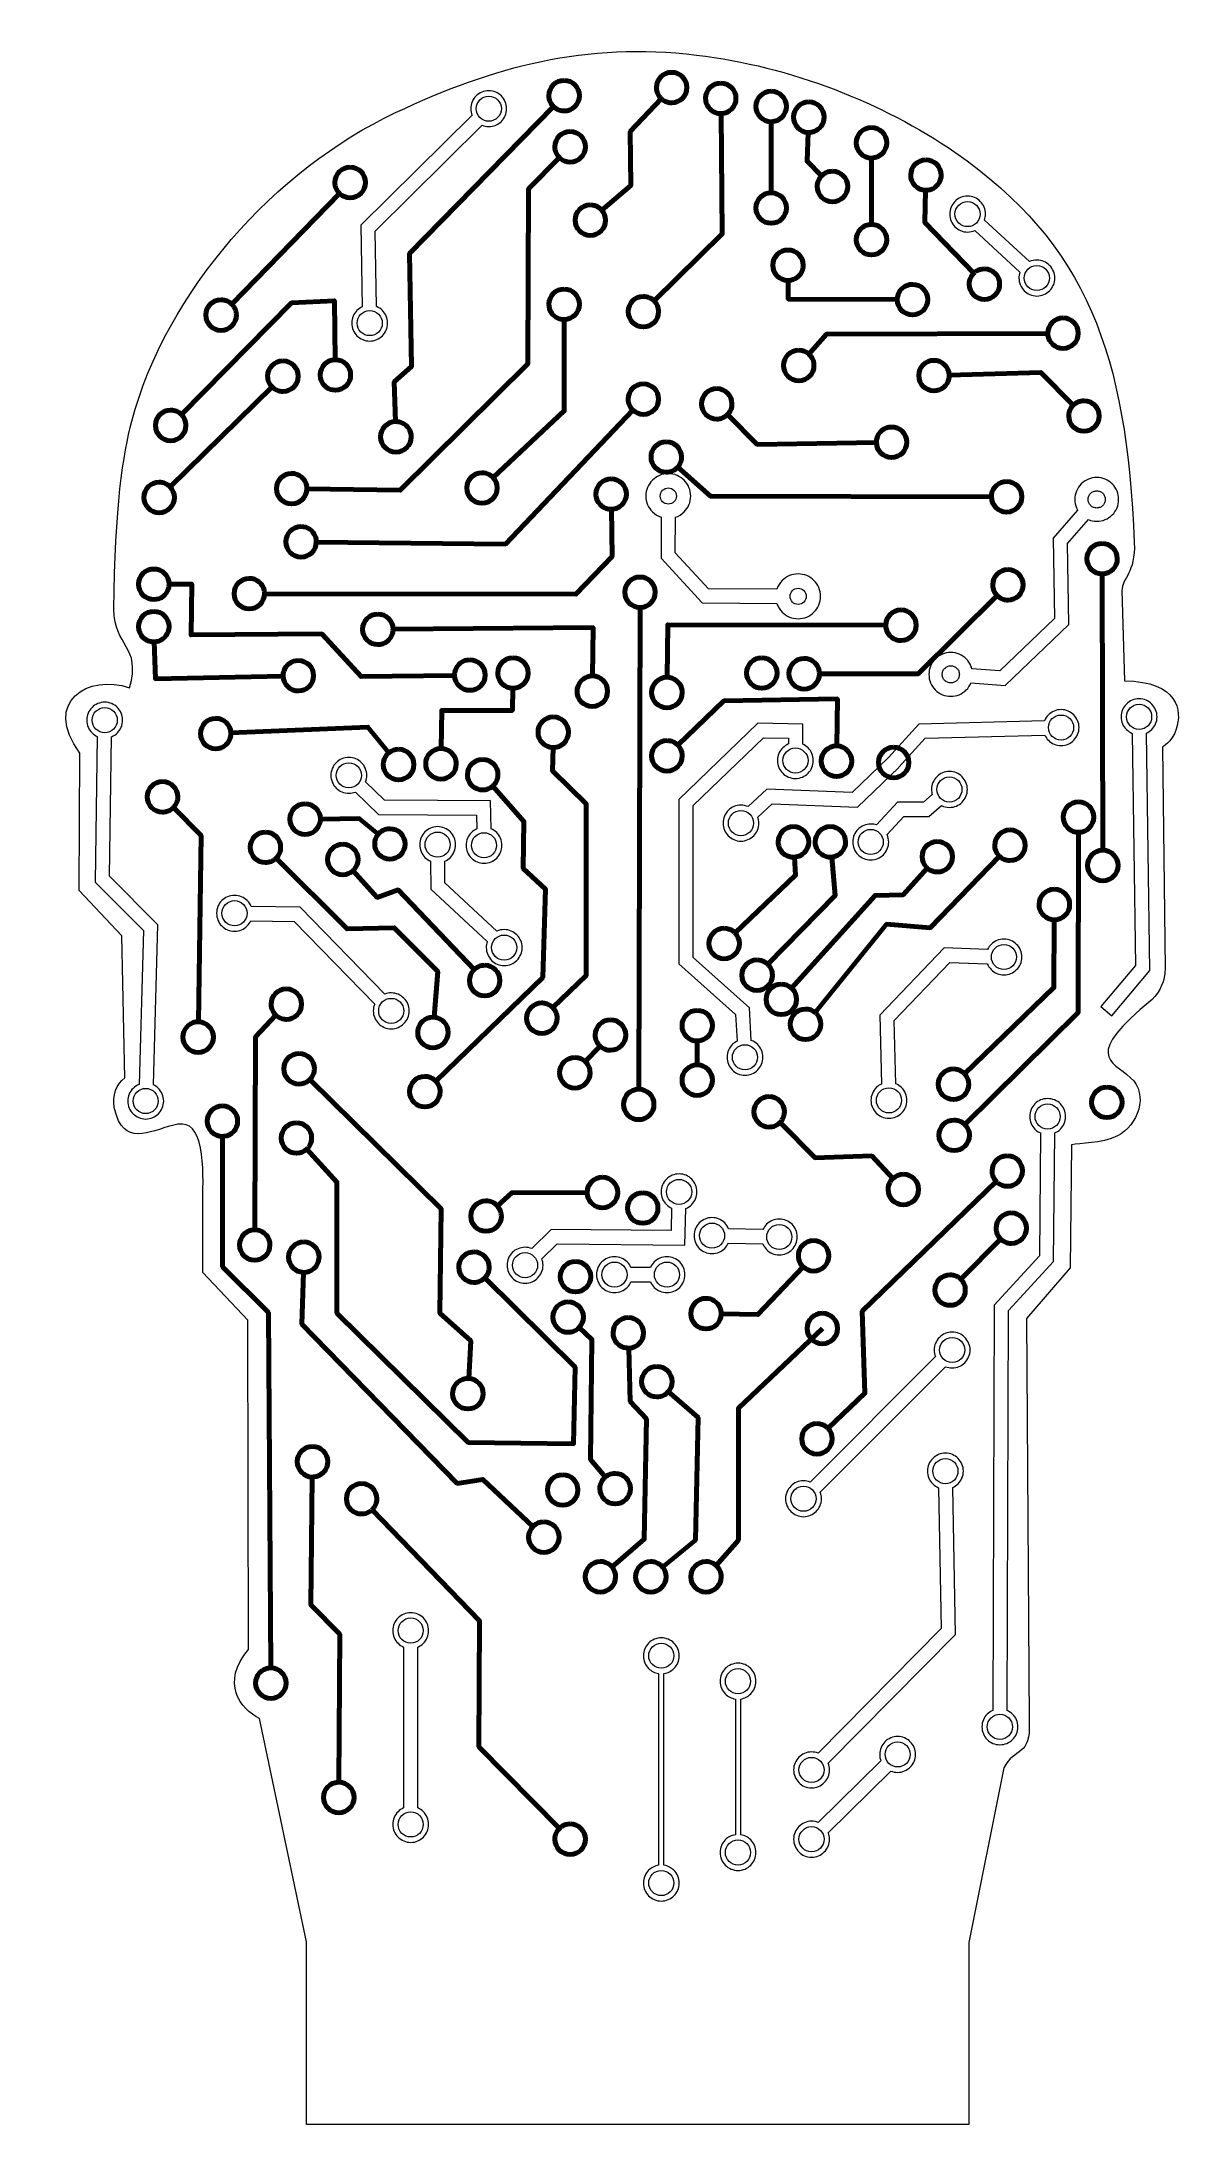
# Model space of a CAD drawing. Header units: inches. Extents: x -4.5 to 4.3, y -8 to 8.1.
import ezdxf

# ---------------------------------------------------------------- set-up
doc = ezdxf.new("R2010")
doc.units = ezdxf.units.IN
doc.header["$MEASUREMENT"] = 0
doc.layers.add('Layer 1', color=7, linetype='Continuous')

msp = doc.modelspace()

# ---------------------------------------------------------------- linework, layer by layer
at = {"layer": 'Layer 1', "color": 250, "lineweight": 9}
msp.add_open_spline([(-2.443, -6.609), (-2.443, -6.609), (-2.443, -8.022), (-2.443, -8.022), (-2.443, -8.022), (2.686, -8.022), (2.686, -8.022), (2.686, -8.022), (2.686, -6.615), (2.686, -6.615), (2.686, -6.615), (2.956, -5.263), (2.956, -5.263), (3.037, -5.103), (3.168, -5.181), (3.152, -4.903), (3.152, -4.903), (3.133, -1.785), (3.133, -1.785), (3.133, -1.785), (3.469, -1.392), (3.469, -1.392), (3.469, -1.392), (3.481, -0.442), (3.481, -0.442), (3.545, -0.425), (3.708, -0.434), (3.836, -0.371), (3.995, -0.293), (4.082, -0.05), (3.938, 0.079), (3.786, 0.214), (3.568, 0.245), (4.104, 0.684), (4.166, 0.746), (4.206, 0.828), (4.205, 0.923), (4.205, 0.923), (4.184, 2.637), (4.184, 2.637), (4.184, 2.637), (4.257, 2.674), (4.291, 2.776), (4.339, 2.92), (4.309, 3.144), (3.89, 3.151), (3.89, 3.151), (3.871, 3.85), (3.871, 3.85), (3.869, 3.939), (3.978, 3.988), (3.966, 4.219), (3.906, 5.682), (3.606, 6.525), (2.577, 7.242), (2.016, 7.627), (1.311, 7.905), (0.576, 7.994), (-0.28, 8.098), (-0.993, 7.907), (-1.755, 7.548), (-2.687, 7.111), (-3.532, 6.162), (-3.797, 5.159), (-3.863, 4.909), (-3.929, 4.498), (-3.935, 3.704), (-3.937, 3.412), (-3.718, 3.427), (-3.815, 3.096), (-4.129, 3.208), (-4.495, 2.99), (-4.199, 2.59), (-4.199, 2.59), (-4.204, 1.528), (-4.204, 1.528), (-4.204, 1.528), (-3.873, 1.176), (-3.873, 1.176), (-3.873, 1.176), (-3.851, 0.077), (-3.851, 0.077), (-3.913, 0.033), (-3.952, -0.061), (-3.93, -0.161), (-3.864, -0.461), (-3.659, -0.336), (-3.482, -0.29), (-3.364, -0.259), (-3.314, -0.296), (-3.276, -0.42), (-3.241, -0.535), (-3.245, -0.696), (-3.246, -0.831), (-3.246, -0.831), (-3.248, -1.428), (-3.248, -1.428), (-3.248, -1.428), (-2.898, -1.799), (-2.898, -1.799), (-2.898, -1.799), (-2.892, -4.346), (-2.892, -4.346), (-3.113, -4.6), (-2.955, -4.813), (-2.808, -4.88), (-2.808, -4.88), (-2.443, -6.609), (-2.443, -6.609)], degree=3, knots=[0, 0, 0, 0, 0.027778, 0.027778, 0.027778, 0.055556, 0.055556, 0.055556, 0.083333, 0.083333, 0.083333, 0.111111, 0.111111, 0.111111, 0.138889, 0.138889, 0.138889, 0.166667, 0.166667, 0.166667, 0.194444, 0.194444, 0.194444, 0.222222, 0.222222, 0.222222, 0.25, 0.25, 0.25, 0.277778, 0.277778, 0.277778, 0.305556, 0.305556, 0.305556, 0.333333, 0.333333, 0.333333, 0.361111, 0.361111, 0.361111, 0.388889, 0.388889, 0.388889, 0.416667, 0.416667, 0.416667, 0.444444, 0.444444, 0.444444, 0.472222, 0.472222, 0.472222, 0.5, 0.5, 0.5, 0.527778, 0.527778, 0.527778, 0.555556, 0.555556, 0.555556, 0.583333, 0.583333, 0.583333, 0.611111, 0.611111, 0.611111, 0.638889, 0.638889, 0.638889, 0.666667, 0.666667, 0.666667, 0.694444, 0.694444, 0.694444, 0.722222, 0.722222, 0.722222, 0.75, 0.75, 0.75, 0.777778, 0.777778, 0.777778, 0.805556, 0.805556, 0.805556, 0.833333, 0.833333, 0.833333, 0.861111, 0.861111, 0.861111, 0.888889, 0.888889, 0.888889, 0.916667, 0.916667, 0.916667, 0.944444, 0.944444, 0.944444, 0.972222, 0.972222, 0.972222, 1, 1, 1, 1], dxfattribs=at)
at = {"layer": 'Layer 1', "color": 240, "lineweight": 106}
for points, knots in [([(-0.449, 7.798), (-0.384, 7.798), (-0.331, 7.745), (-0.331, 7.679), (-0.331, 7.614), (-0.384, 7.561), (-0.449, 7.561), (-0.467, 7.561), (-0.484, 7.565), (-0.499, 7.572), (-0.511, 7.578), (-0.522, 7.586), (-0.532, 7.595), (-0.554, 7.617), (-0.567, 7.646), (-0.567, 7.679), (-0.567, 7.745), (-0.515, 7.798), (-0.449, 7.798)], [0, 0, 0, 0, 0.166667, 0.166667, 0.166667, 0.333333, 0.333333, 0.333333, 0.5, 0.5, 0.5, 0.666667, 0.666667, 0.666667, 0.833333, 0.833333, 0.833333, 1, 1, 1, 1]), ([(0.384, 7.86), (0.449, 7.86), (0.502, 7.807), (0.502, 7.742), (0.502, 7.677), (0.449, 7.624), (0.384, 7.624), (0.361, 7.624), (0.34, 7.63), (0.322, 7.641), (0.315, 7.645), (0.309, 7.65), (0.303, 7.656), (0.28, 7.678), (0.266, 7.708), (0.266, 7.742), (0.266, 7.807), (0.319, 7.86), (0.384, 7.86)], [0, 0, 0, 0, 0.166667, 0.166667, 0.166667, 0.333333, 0.333333, 0.333333, 0.5, 0.5, 0.5, 0.666667, 0.666667, 0.666667, 0.833333, 0.833333, 0.833333, 1, 1, 1, 1]), ([(0.764, 7.777), (0.829, 7.777), (0.882, 7.724), (0.882, 7.659), (0.882, 7.594), (0.83, 7.541), (0.766, 7.541), (0.766, 7.541), (0.764, 7.541), (0.764, 7.541), (0.75, 7.541), (0.737, 7.543), (0.724, 7.548), (0.679, 7.564), (0.646, 7.607), (0.646, 7.659), (0.646, 7.724), (0.699, 7.777), (0.764, 7.777)], [0, 0, 0, 0, 0.166667, 0.166667, 0.166667, 0.333333, 0.333333, 0.333333, 0.5, 0.5, 0.5, 0.666667, 0.666667, 0.666667, 0.833333, 0.833333, 0.833333, 1, 1, 1, 1]), ([(-0.532, 7.595), (-0.532, 7.595), (-1.646, 6.459), (-1.646, 6.459), (-1.646, 6.459), (-1.63, 5.584), (-1.63, 5.584), (-1.63, 5.584), (-1.765, 5.464), (-1.765, 5.464), (-1.765, 5.464), (-1.755, 5.157), (-1.755, 5.157)], [0, 0, 0, 0, 0.25, 0.25, 0.25, 0.5, 0.5, 0.5, 0.75, 0.75, 0.75, 1, 1, 1, 1]), ([(-0.156, 6.793), (-0.156, 6.793), (0.068, 6.985), (0.068, 6.985), (0.068, 6.985), (0.063, 7.402), (0.063, 7.402), (0.063, 7.402), (0.303, 7.656), (0.303, 7.656)], [0, 0, 0, 0, 0.333333, 0.333333, 0.333333, 0.666667, 0.666667, 0.666667, 1, 1, 1, 1]), ([(1.155, 7.714), (1.22, 7.714), (1.273, 7.661), (1.273, 7.596), (1.273, 7.532), (1.222, 7.48), (1.158, 7.478), (1.157, 7.478), (1.156, 7.478), (1.155, 7.478), (1.09, 7.478), (1.037, 7.531), (1.037, 7.596), (1.037, 7.661), (1.09, 7.714), (1.155, 7.714)], [0, 0, 0, 0, 0.2, 0.2, 0.2, 0.4, 0.4, 0.4, 0.6, 0.6, 0.6, 0.8, 0.8, 0.8, 1, 1, 1, 1]), ([(1.446, 7.631), (1.512, 7.631), (1.565, 7.578), (1.565, 7.513), (1.565, 7.462), (1.532, 7.419), (1.487, 7.402), (1.475, 7.397), (1.461, 7.395), (1.446, 7.395), (1.445, 7.395), (1.443, 7.395), (1.442, 7.395), (1.379, 7.397), (1.328, 7.449), (1.328, 7.513), (1.328, 7.578), (1.381, 7.631), (1.446, 7.631)], [0, 0, 0, 0, 0.166667, 0.166667, 0.166667, 0.333333, 0.333333, 0.333333, 0.5, 0.5, 0.5, 0.666667, 0.666667, 0.666667, 0.833333, 0.833333, 0.833333, 1, 1, 1, 1]), ([(0.249, 6.091), (0.249, 6.091), (0.776, 6.61), (0.776, 6.61), (0.776, 6.61), (0.766, 7.541), (0.766, 7.541)], [0, 0, 0, 0, 0.5, 0.5, 0.5, 1, 1, 1, 1]), ([(1.931, 7.433), (1.996, 7.433), (2.049, 7.38), (2.049, 7.315), (2.049, 7.251), (1.998, 7.199), (1.934, 7.197), (1.933, 7.197), (1.932, 7.197), (1.931, 7.197), (1.866, 7.197), (1.813, 7.25), (1.813, 7.315), (1.813, 7.38), (1.866, 7.433), (1.931, 7.433)], [0, 0, 0, 0, 0.2, 0.2, 0.2, 0.4, 0.4, 0.4, 0.6, 0.6, 0.6, 0.8, 0.8, 0.8, 1, 1, 1, 1]), ([(-0.402, 7.402), (-0.337, 7.402), (-0.284, 7.349), (-0.284, 7.284), (-0.284, 7.218), (-0.337, 7.166), (-0.402, 7.166), (-0.431, 7.166), (-0.457, 7.175), (-0.477, 7.192), (-0.48, 7.194), (-0.483, 7.197), (-0.485, 7.2), (-0.507, 7.221), (-0.521, 7.251), (-0.521, 7.284), (-0.521, 7.349), (-0.468, 7.402), (-0.402, 7.402)], [0, 0, 0, 0, 0.166667, 0.166667, 0.166667, 0.333333, 0.333333, 0.333333, 0.5, 0.5, 0.5, 0.666667, 0.666667, 0.666667, 0.833333, 0.833333, 0.833333, 1, 1, 1, 1]), ([(1.442, 7.395), (1.442, 7.395), (1.433, 7.172), (1.433, 7.172), (1.433, 7.172), (1.545, 7.06), (1.545, 7.06)], [0, 0, 0, 0, 0.5, 0.5, 0.5, 1, 1, 1, 1]), ([(-2.441, 4.636), (-2.441, 4.636), (-1.718, 4.625), (-1.718, 4.625), (-1.718, 4.625), (-0.729, 5.605), (-0.729, 5.605), (-0.729, 5.605), (-0.724, 6.959), (-0.724, 6.959), (-0.724, 6.959), (-0.485, 7.2), (-0.485, 7.2)], [0, 0, 0, 0, 0.25, 0.25, 0.25, 0.5, 0.5, 0.5, 0.75, 0.75, 0.75, 1, 1, 1, 1]), ([(-2.106, 7.126), (-2.04, 7.126), (-1.987, 7.073), (-1.987, 7.008), (-1.987, 6.942), (-2.04, 6.89), (-2.106, 6.89), (-2.137, 6.89), (-2.165, 6.902), (-2.186, 6.921), (-2.186, 6.921), (-2.188, 6.923), (-2.188, 6.923), (-2.21, 6.945), (-2.224, 6.974), (-2.224, 7.008), (-2.224, 7.073), (-2.171, 7.126), (-2.106, 7.126)], [0, 0, 0, 0, 0.166667, 0.166667, 0.166667, 0.333333, 0.333333, 0.333333, 0.5, 0.5, 0.5, 0.666667, 0.666667, 0.666667, 0.833333, 0.833333, 0.833333, 1, 1, 1, 1]), ([(1.629, 7.094), (1.694, 7.094), (1.747, 7.042), (1.747, 6.976), (1.747, 6.911), (1.694, 6.858), (1.629, 6.858), (1.564, 6.858), (1.511, 6.911), (1.511, 6.976), (1.511, 7.009), (1.524, 7.038), (1.545, 7.06), (1.556, 7.07), (1.568, 7.079), (1.581, 7.085), (1.596, 7.091), (1.612, 7.094), (1.629, 7.094)], [0, 0, 0, 0, 0.166667, 0.166667, 0.166667, 0.333333, 0.333333, 0.333333, 0.5, 0.5, 0.5, 0.666667, 0.666667, 0.666667, 0.833333, 0.833333, 0.833333, 1, 1, 1, 1]), ([(2.353, 7.183), (2.418, 7.183), (2.471, 7.13), (2.471, 7.065), (2.471, 7.021), (2.447, 6.983), (2.411, 6.962), (2.394, 6.952), (2.374, 6.947), (2.353, 6.947), (2.352, 6.947), (2.351, 6.947), (2.35, 6.947), (2.286, 6.948), (2.235, 7.001), (2.235, 7.065), (2.235, 7.13), (2.288, 7.183), (2.353, 7.183)], [0, 0, 0, 0, 0.166667, 0.166667, 0.166667, 0.333333, 0.333333, 0.333333, 0.5, 0.5, 0.5, 0.666667, 0.666667, 0.666667, 0.833333, 0.833333, 0.833333, 1, 1, 1, 1]), ([(2.35, 6.947), (2.35, 6.947), (2.344, 6.698), (2.344, 6.698), (2.344, 6.698), (2.724, 6.306), (2.724, 6.306)], [0, 0, 0, 0, 0.5, 0.5, 0.5, 1, 1, 1, 1]), ([(-0.246, 6.834), (-0.223, 6.834), (-0.202, 6.828), (-0.184, 6.816), (-0.174, 6.81), (-0.164, 6.802), (-0.156, 6.793), (-0.139, 6.772), (-0.128, 6.745), (-0.128, 6.716), (-0.128, 6.651), (-0.181, 6.598), (-0.246, 6.598), (-0.311, 6.598), (-0.364, 6.651), (-0.364, 6.716), (-0.364, 6.781), (-0.311, 6.834), (-0.246, 6.834)], [0, 0, 0, 0, 0.166667, 0.166667, 0.166667, 0.333333, 0.333333, 0.333333, 0.5, 0.5, 0.5, 0.666667, 0.666667, 0.666667, 0.833333, 0.833333, 0.833333, 1, 1, 1, 1]), ([(1.155, 6.928), (1.155, 6.928), (1.156, 6.928), (1.156, 6.928), (1.22, 6.927), (1.273, 6.875), (1.273, 6.81), (1.273, 6.744), (1.22, 6.692), (1.155, 6.692), (1.09, 6.692), (1.037, 6.744), (1.037, 6.81), (1.037, 6.875), (1.09, 6.928), (1.155, 6.928)], [0, 0, 0, 0, 0.2, 0.2, 0.2, 0.4, 0.4, 0.4, 0.6, 0.6, 0.6, 0.8, 0.8, 0.8, 1, 1, 1, 1]), ([(1.931, 6.683), (1.931, 6.683), (1.932, 6.683), (1.932, 6.683), (1.997, 6.683), (2.049, 6.63), (2.049, 6.565), (2.049, 6.5), (1.996, 6.447), (1.931, 6.447), (1.866, 6.447), (1.813, 6.5), (1.813, 6.565), (1.813, 6.63), (1.866, 6.683), (1.931, 6.683)], [0, 0, 0, 0, 0.2, 0.2, 0.2, 0.4, 0.4, 0.4, 0.6, 0.6, 0.6, 0.8, 0.8, 0.8, 1, 1, 1, 1]), ([(1.285, 6.485), (1.35, 6.485), (1.403, 6.432), (1.403, 6.367), (1.403, 6.356), (1.402, 6.346), (1.399, 6.337), (1.386, 6.286), (1.34, 6.249), (1.286, 6.249), (1.286, 6.249), (1.285, 6.249), (1.285, 6.249), (1.22, 6.249), (1.167, 6.302), (1.167, 6.367), (1.167, 6.432), (1.22, 6.485), (1.285, 6.485)], [0, 0, 0, 0, 0.166667, 0.166667, 0.166667, 0.333333, 0.333333, 0.333333, 0.5, 0.5, 0.5, 0.666667, 0.666667, 0.666667, 0.833333, 0.833333, 0.833333, 1, 1, 1, 1]), ([(2.806, 6.339), (2.871, 6.339), (2.924, 6.286), (2.924, 6.221), (2.924, 6.156), (2.871, 6.103), (2.806, 6.103), (2.741, 6.103), (2.688, 6.156), (2.688, 6.221), (2.688, 6.254), (2.702, 6.285), (2.724, 6.306), (2.73, 6.312), (2.736, 6.317), (2.743, 6.321), (2.762, 6.333), (2.783, 6.339), (2.806, 6.339)], [0, 0, 0, 0, 0.166667, 0.166667, 0.166667, 0.333333, 0.333333, 0.333333, 0.5, 0.5, 0.5, 0.666667, 0.666667, 0.666667, 0.833333, 0.833333, 0.833333, 1, 1, 1, 1]), ([(-0.449, 6.183), (-0.384, 6.183), (-0.331, 6.13), (-0.331, 6.065), (-0.331, 6), (-0.384, 5.947), (-0.449, 5.947), (-0.449, 5.947), (-0.449, 5.947), (-0.449, 5.947), (-0.466, 5.947), (-0.483, 5.95), (-0.497, 5.957), (-0.539, 5.975), (-0.567, 6.017), (-0.567, 6.065), (-0.567, 6.13), (-0.515, 6.183), (-0.449, 6.183)], [0, 0, 0, 0, 0.166667, 0.166667, 0.166667, 0.333333, 0.333333, 0.333333, 0.5, 0.5, 0.5, 0.666667, 0.666667, 0.666667, 0.833333, 0.833333, 0.833333, 1, 1, 1, 1]), ([(0.165, 6.126), (0.182, 6.126), (0.197, 6.122), (0.211, 6.116), (0.226, 6.11), (0.239, 6.101), (0.249, 6.091), (0.27, 6.069), (0.283, 6.04), (0.283, 6.008), (0.283, 5.942), (0.23, 5.89), (0.165, 5.89), (0.1, 5.89), (0.047, 5.942), (0.047, 6.008), (0.047, 6.073), (0.1, 6.126), (0.165, 6.126)], [0, 0, 0, 0, 0.166667, 0.166667, 0.166667, 0.333333, 0.333333, 0.333333, 0.5, 0.5, 0.5, 0.666667, 0.666667, 0.666667, 0.833333, 0.833333, 0.833333, 1, 1, 1, 1]), ([(1.286, 6.249), (1.286, 6.249), (1.287, 6.105), (1.287, 6.105), (1.287, 6.105), (2.13, 6.102), (2.13, 6.102)], [0, 0, 0, 0, 0.5, 0.5, 0.5, 1, 1, 1, 1]), ([(2.249, 6.219), (2.314, 6.219), (2.367, 6.167), (2.367, 6.101), (2.367, 6.036), (2.314, 5.983), (2.249, 5.983), (2.183, 5.983), (2.13, 6.036), (2.13, 6.101), (2.13, 6.101), (2.13, 6.102), (2.13, 6.102), (2.13, 6.108), (2.131, 6.114), (2.132, 6.119), (2.14, 6.176), (2.189, 6.219), (2.249, 6.219)], [0, 0, 0, 0, 0.166667, 0.166667, 0.166667, 0.333333, 0.333333, 0.333333, 0.5, 0.5, 0.5, 0.666667, 0.666667, 0.666667, 0.833333, 0.833333, 0.833333, 1, 1, 1, 1]), ([(-3.413, 5.212), (-3.413, 5.212), (-2.561, 6.076), (-2.561, 6.076), (-2.561, 6.076), (-2.228, 6.092), (-2.228, 6.092), (-2.228, 6.092), (-2.222, 5.636), (-2.222, 5.636)], [0, 0, 0, 0, 0.333333, 0.333333, 0.333333, 0.666667, 0.666667, 0.666667, 1, 1, 1, 1]), ([(-3.106, 6.1), (-3.074, 6.1), (-3.044, 6.087), (-3.023, 6.066), (-3.023, 6.066), (-3.023, 6.066), (-3.023, 6.066), (-3.001, 6.045), (-2.987, 6.015), (-2.987, 5.982), (-2.987, 5.916), (-3.04, 5.863), (-3.106, 5.863), (-3.171, 5.863), (-3.224, 5.916), (-3.224, 5.982), (-3.224, 6.047), (-3.171, 6.1), (-3.106, 6.1)], [0, 0, 0, 0, 0.166667, 0.166667, 0.166667, 0.333333, 0.333333, 0.333333, 0.5, 0.5, 0.5, 0.666667, 0.666667, 0.666667, 0.833333, 0.833333, 0.833333, 1, 1, 1, 1]), ([(-0.999, 4.724), (-0.999, 4.724), (-0.448, 5.24), (-0.448, 5.24), (-0.448, 5.24), (-0.449, 5.947), (-0.449, 5.947)], [0, 0, 0, 0, 0.5, 0.5, 0.5, 1, 1, 1, 1]), ([(1.447, 5.679), (1.447, 5.679), (1.584, 5.834), (1.584, 5.834), (1.584, 5.834), (3.297, 5.84), (3.297, 5.84)], [0, 0, 0, 0, 0.5, 0.5, 0.5, 1, 1, 1, 1]), ([(3.415, 5.959), (3.48, 5.959), (3.533, 5.906), (3.533, 5.841), (3.533, 5.776), (3.48, 5.723), (3.415, 5.723), (3.355, 5.723), (3.305, 5.768), (3.298, 5.827), (3.297, 5.831), (3.297, 5.836), (3.297, 5.84), (3.297, 5.84), (3.297, 5.841), (3.297, 5.841), (3.297, 5.906), (3.35, 5.959), (3.415, 5.959)], [0, 0, 0, 0, 0.166667, 0.166667, 0.166667, 0.333333, 0.333333, 0.333333, 0.5, 0.5, 0.5, 0.666667, 0.666667, 0.666667, 0.833333, 0.833333, 0.833333, 1, 1, 1, 1]), ([(1.368, 5.709), (1.398, 5.709), (1.426, 5.698), (1.447, 5.679), (1.468, 5.661), (1.482, 5.635), (1.486, 5.606), (1.486, 5.601), (1.486, 5.596), (1.486, 5.591), (1.486, 5.526), (1.434, 5.473), (1.368, 5.473), (1.303, 5.473), (1.25, 5.526), (1.25, 5.591), (1.25, 5.656), (1.303, 5.709), (1.368, 5.709)], [0, 0, 0, 0, 0.166667, 0.166667, 0.166667, 0.333333, 0.333333, 0.333333, 0.5, 0.5, 0.5, 0.666667, 0.666667, 0.666667, 0.833333, 0.833333, 0.833333, 1, 1, 1, 1]), ([(-2.626, 5.626), (-2.561, 5.626), (-2.508, 5.573), (-2.508, 5.508), (-2.508, 5.442), (-2.561, 5.39), (-2.626, 5.39), (-2.659, 5.39), (-2.689, 5.403), (-2.711, 5.425), (-2.711, 5.425), (-2.711, 5.425), (-2.711, 5.425), (-2.732, 5.446), (-2.745, 5.475), (-2.745, 5.508), (-2.745, 5.573), (-2.692, 5.626), (-2.626, 5.626)], [0, 0, 0, 0, 0.166667, 0.166667, 0.166667, 0.333333, 0.333333, 0.333333, 0.5, 0.5, 0.5, 0.666667, 0.666667, 0.666667, 0.833333, 0.833333, 0.833333, 1, 1, 1, 1]), ([(-2.22, 5.636), (-2.155, 5.636), (-2.102, 5.583), (-2.102, 5.518), (-2.102, 5.453), (-2.155, 5.4), (-2.22, 5.4), (-2.273, 5.4), (-2.318, 5.435), (-2.333, 5.483), (-2.336, 5.494), (-2.338, 5.506), (-2.338, 5.518), (-2.338, 5.583), (-2.286, 5.635), (-2.222, 5.636), (-2.222, 5.636), (-2.22, 5.636), (-2.22, 5.636)], [0, 0, 0, 0, 0.166667, 0.166667, 0.166667, 0.333333, 0.333333, 0.333333, 0.5, 0.5, 0.5, 0.666667, 0.666667, 0.666667, 0.833333, 0.833333, 0.833333, 1, 1, 1, 1]), ([(2.415, 5.631), (2.479, 5.631), (2.531, 5.58), (2.533, 5.516), (2.533, 5.515), (2.533, 5.514), (2.533, 5.513), (2.533, 5.505), (2.533, 5.497), (2.531, 5.489), (2.52, 5.435), (2.472, 5.395), (2.415, 5.395), (2.35, 5.395), (2.297, 5.448), (2.297, 5.513), (2.297, 5.578), (2.35, 5.631), (2.415, 5.631)], [0, 0, 0, 0, 0.166667, 0.166667, 0.166667, 0.333333, 0.333333, 0.333333, 0.5, 0.5, 0.5, 0.666667, 0.666667, 0.666667, 0.833333, 0.833333, 0.833333, 1, 1, 1, 1]), ([(2.533, 5.516), (2.533, 5.516), (3.242, 5.537), (3.242, 5.537), (3.242, 5.537), (3.493, 5.284), (3.493, 5.284)], [0, 0, 0, 0, 0.5, 0.5, 0.5, 1, 1, 1, 1]), ([(0.165, 5.449), (0.23, 5.449), (0.283, 5.396), (0.283, 5.331), (0.283, 5.265), (0.23, 5.212), (0.165, 5.212), (0.134, 5.212), (0.105, 5.225), (0.084, 5.245), (0.072, 5.256), (0.063, 5.269), (0.057, 5.283), (0.051, 5.298), (0.047, 5.314), (0.047, 5.331), (0.047, 5.396), (0.1, 5.449), (0.165, 5.449)], [0, 0, 0, 0, 0.166667, 0.166667, 0.166667, 0.333333, 0.333333, 0.333333, 0.5, 0.5, 0.5, 0.666667, 0.666667, 0.666667, 0.833333, 0.833333, 0.833333, 1, 1, 1, 1]), ([(0.733, 5.412), (0.798, 5.412), (0.851, 5.359), (0.851, 5.294), (0.851, 5.286), (0.85, 5.277), (0.849, 5.27), (0.844, 5.247), (0.832, 5.226), (0.816, 5.211), (0.795, 5.189), (0.766, 5.176), (0.733, 5.176), (0.668, 5.176), (0.615, 5.229), (0.615, 5.294), (0.615, 5.359), (0.668, 5.412), (0.733, 5.412)], [0, 0, 0, 0, 0.166667, 0.166667, 0.166667, 0.333333, 0.333333, 0.333333, 0.5, 0.5, 0.5, 0.666667, 0.666667, 0.666667, 0.833333, 0.833333, 0.833333, 1, 1, 1, 1]), ([(-3.496, 5.246), (-3.464, 5.246), (-3.435, 5.233), (-3.413, 5.212), (-3.401, 5.2), (-3.392, 5.186), (-3.386, 5.17), (-3.381, 5.157), (-3.378, 5.142), (-3.378, 5.127), (-3.378, 5.062), (-3.431, 5.009), (-3.496, 5.009), (-3.561, 5.009), (-3.614, 5.062), (-3.614, 5.127), (-3.614, 5.193), (-3.561, 5.246), (-3.496, 5.246)], [0, 0, 0, 0, 0.166667, 0.166667, 0.166667, 0.333333, 0.333333, 0.333333, 0.5, 0.5, 0.5, 0.666667, 0.666667, 0.666667, 0.833333, 0.833333, 0.833333, 1, 1, 1, 1]), ([(-2.368, 4.225), (-2.368, 4.225), (-0.903, 4.209), (-0.903, 4.209), (-0.903, 4.209), (0.084, 5.245), (0.084, 5.245)], [0, 0, 0, 0, 0.5, 0.5, 0.5, 1, 1, 1, 1]), ([(0.816, 5.211), (0.816, 5.211), (1.047, 4.98), (1.047, 4.98), (1.047, 4.98), (1.969, 4.995), (1.969, 4.995)], [0, 0, 0, 0, 0.5, 0.5, 0.5, 1, 1, 1, 1]), ([(3.577, 5.318), (3.642, 5.318), (3.695, 5.266), (3.695, 5.2), (3.695, 5.135), (3.642, 5.082), (3.577, 5.082), (3.511, 5.082), (3.459, 5.135), (3.459, 5.2), (3.459, 5.211), (3.46, 5.221), (3.463, 5.231), (3.468, 5.252), (3.479, 5.27), (3.493, 5.284), (3.515, 5.305), (3.544, 5.318), (3.577, 5.318)], [0, 0, 0, 0, 0.166667, 0.166667, 0.166667, 0.333333, 0.333333, 0.333333, 0.5, 0.5, 0.5, 0.666667, 0.666667, 0.666667, 0.833333, 0.833333, 0.833333, 1, 1, 1, 1]), ([(-1.751, 5.157), (-1.733, 5.157), (-1.716, 5.153), (-1.7, 5.145), (-1.661, 5.126), (-1.633, 5.086), (-1.633, 5.039), (-1.633, 4.974), (-1.686, 4.921), (-1.751, 4.921), (-1.817, 4.921), (-1.87, 4.974), (-1.87, 5.039), (-1.87, 5.103), (-1.819, 5.155), (-1.755, 5.157), (-1.754, 5.157), (-1.753, 5.157), (-1.751, 5.157)], [0, 0, 0, 0, 0.166667, 0.166667, 0.166667, 0.333333, 0.333333, 0.333333, 0.5, 0.5, 0.5, 0.666667, 0.666667, 0.666667, 0.833333, 0.833333, 0.833333, 1, 1, 1, 1]), ([(0.342, 5.001), (0.408, 5.001), (0.46, 4.948), (0.46, 4.883), (0.46, 4.878), (0.46, 4.873), (0.46, 4.869), (0.457, 4.844), (0.446, 4.822), (0.431, 4.804), (0.409, 4.78), (0.377, 4.765), (0.342, 4.765), (0.277, 4.765), (0.224, 4.817), (0.224, 4.883), (0.224, 4.948), (0.277, 5.001), (0.342, 5.001)], [0, 0, 0, 0, 0.166667, 0.166667, 0.166667, 0.333333, 0.333333, 0.333333, 0.5, 0.5, 0.5, 0.666667, 0.666667, 0.666667, 0.833333, 0.833333, 0.833333, 1, 1, 1, 1]), ([(2.087, 5.115), (2.152, 5.115), (2.205, 5.062), (2.205, 4.997), (2.205, 4.932), (2.152, 4.879), (2.087, 4.879), (2.023, 4.879), (1.97, 4.931), (1.969, 4.995), (1.969, 4.995), (1.969, 4.997), (1.969, 4.997), (1.969, 5.006), (1.97, 5.014), (1.972, 5.023), (1.983, 5.076), (2.031, 5.115), (2.087, 5.115)], [0, 0, 0, 0, 0.166667, 0.166667, 0.166667, 0.333333, 0.333333, 0.333333, 0.5, 0.5, 0.5, 0.666667, 0.666667, 0.666667, 0.833333, 0.833333, 0.833333, 1, 1, 1, 1]), ([(-3.585, 4.688), (-3.552, 4.688), (-3.522, 4.675), (-3.5, 4.653), (-3.5, 4.653), (-3.499, 4.651), (-3.499, 4.651), (-3.479, 4.63), (-3.467, 4.601), (-3.467, 4.57), (-3.467, 4.505), (-3.52, 4.452), (-3.585, 4.452), (-3.65, 4.452), (-3.703, 4.505), (-3.703, 4.57), (-3.703, 4.635), (-3.65, 4.688), (-3.585, 4.688)], [0, 0, 0, 0, 0.166667, 0.166667, 0.166667, 0.333333, 0.333333, 0.333333, 0.5, 0.5, 0.5, 0.666667, 0.666667, 0.666667, 0.833333, 0.833333, 0.833333, 1, 1, 1, 1]), ([(-2.559, 4.756), (-2.53, 4.756), (-2.503, 4.745), (-2.482, 4.728), (-2.457, 4.706), (-2.441, 4.674), (-2.441, 4.638), (-2.441, 4.638), (-2.441, 4.636), (-2.441, 4.636), (-2.442, 4.572), (-2.494, 4.52), (-2.559, 4.52), (-2.624, 4.52), (-2.677, 4.573), (-2.677, 4.638), (-2.677, 4.703), (-2.624, 4.756), (-2.559, 4.756)], [0, 0, 0, 0, 0.166667, 0.166667, 0.166667, 0.333333, 0.333333, 0.333333, 0.5, 0.5, 0.5, 0.666667, 0.666667, 0.666667, 0.833333, 0.833333, 0.833333, 1, 1, 1, 1]), ([(-1.085, 4.761), (-1.065, 4.761), (-1.046, 4.756), (-1.03, 4.748), (-1.018, 4.742), (-1.008, 4.733), (-0.999, 4.724), (-0.979, 4.703), (-0.967, 4.674), (-0.967, 4.643), (-0.967, 4.578), (-1.02, 4.525), (-1.085, 4.525), (-1.15, 4.525), (-1.203, 4.578), (-1.203, 4.643), (-1.203, 4.708), (-1.15, 4.761), (-1.085, 4.761)], [0, 0, 0, 0, 0.166667, 0.166667, 0.166667, 0.333333, 0.333333, 0.333333, 0.5, 0.5, 0.5, 0.666667, 0.666667, 0.666667, 0.833333, 0.833333, 0.833333, 1, 1, 1, 1]), ([(-0.085, 4.714), (-0.02, 4.714), (0.033, 4.661), (0.033, 4.596), (0.033, 4.531), (-0.019, 4.479), (-0.083, 4.478), (-0.083, 4.478), (-0.085, 4.478), (-0.085, 4.478), (-0.139, 4.478), (-0.185, 4.515), (-0.199, 4.565), (-0.201, 4.575), (-0.203, 4.585), (-0.203, 4.596), (-0.203, 4.661), (-0.15, 4.714), (-0.085, 4.714)], [0, 0, 0, 0, 0.166667, 0.166667, 0.166667, 0.333333, 0.333333, 0.333333, 0.5, 0.5, 0.5, 0.666667, 0.666667, 0.666667, 0.833333, 0.833333, 0.833333, 1, 1, 1, 1]), ([(0.431, 4.804), (0.431, 4.804), (0.685, 4.579), (0.685, 4.579), (0.685, 4.579), (2.86, 4.575), (2.86, 4.575)], [0, 0, 0, 0, 0.5, 0.5, 0.5, 1, 1, 1, 1]), ([(2.978, 4.693), (3.043, 4.693), (3.096, 4.641), (3.096, 4.575), (3.096, 4.51), (3.043, 4.457), (2.978, 4.457), (2.913, 4.457), (2.86, 4.51), (2.86, 4.575), (2.86, 4.575), (2.86, 4.575), (2.86, 4.575), (2.86, 4.58), (2.86, 4.585), (2.86, 4.589), (2.867, 4.648), (2.917, 4.693), (2.978, 4.693)], [0, 0, 0, 0, 0.166667, 0.166667, 0.166667, 0.333333, 0.333333, 0.333333, 0.5, 0.5, 0.5, 0.666667, 0.666667, 0.666667, 0.833333, 0.833333, 0.833333, 1, 1, 1, 1]), ([(-2.769, 3.825), (-2.769, 3.825), (-0.357, 3.821), (-0.357, 3.821), (-0.357, 3.821), (-0.078, 4.112), (-0.078, 4.112), (-0.078, 4.112), (-0.083, 4.478), (-0.083, 4.478)], [0, 0, 0, 0, 0.333333, 0.333333, 0.333333, 0.666667, 0.666667, 0.666667, 1, 1, 1, 1]), ([(-2.486, 4.344), (-2.436, 4.344), (-2.394, 4.314), (-2.376, 4.27), (-2.371, 4.257), (-2.368, 4.242), (-2.368, 4.226), (-2.368, 4.226), (-2.368, 4.225), (-2.368, 4.225), (-2.368, 4.16), (-2.421, 4.108), (-2.486, 4.108), (-2.551, 4.108), (-2.604, 4.161), (-2.604, 4.226), (-2.604, 4.292), (-2.551, 4.344), (-2.486, 4.344)], [0, 0, 0, 0, 0.166667, 0.166667, 0.166667, 0.333333, 0.333333, 0.333333, 0.5, 0.5, 0.5, 0.666667, 0.666667, 0.666667, 0.833333, 0.833333, 0.833333, 1, 1, 1, 1]), ([(3.717, 4.214), (3.783, 4.214), (3.835, 4.161), (3.835, 4.096), (3.835, 4.032), (3.785, 3.98), (3.721, 3.978), (3.72, 3.978), (3.719, 3.978), (3.718, 3.978), (3.718, 3.978), (3.717, 3.978), (3.717, 3.978), (3.652, 3.978), (3.599, 4.031), (3.599, 4.096), (3.599, 4.161), (3.652, 4.214), (3.717, 4.214)], [0, 0, 0, 0, 0.166667, 0.166667, 0.166667, 0.333333, 0.333333, 0.333333, 0.5, 0.5, 0.5, 0.666667, 0.666667, 0.666667, 0.833333, 0.833333, 0.833333, 1, 1, 1, 1]), ([(-3.626, 4.016), (-3.561, 4.016), (-3.508, 3.964), (-3.508, 3.899), (-3.508, 3.899), (-3.508, 3.898), (-3.508, 3.898), (-3.508, 3.887), (-3.51, 3.876), (-3.513, 3.865), (-3.527, 3.816), (-3.573, 3.78), (-3.626, 3.78), (-3.692, 3.78), (-3.745, 3.833), (-3.745, 3.898), (-3.745, 3.963), (-3.692, 4.016), (-3.626, 4.016)], [0, 0, 0, 0, 0.166667, 0.166667, 0.166667, 0.333333, 0.333333, 0.333333, 0.5, 0.5, 0.5, 0.666667, 0.666667, 0.666667, 0.833333, 0.833333, 0.833333, 1, 1, 1, 1]), ([(-3.508, 3.899), (-3.508, 3.899), (-3.333, 3.899), (-3.333, 3.899), (-3.333, 3.899), (-3.338, 3.506), (-3.338, 3.506), (-3.338, 3.506), (-2.325, 3.513), (-2.325, 3.513), (-2.325, 3.513), (-2.021, 3.183), (-2.021, 3.183), (-2.021, 3.183), (-1.297, 3.193), (-1.297, 3.193)], [0, 0, 0, 0, 0.2, 0.2, 0.2, 0.4, 0.4, 0.4, 0.6, 0.6, 0.6, 0.8, 0.8, 0.8, 1, 1, 1, 1]), ([(-2.887, 3.943), (-2.831, 3.943), (-2.783, 3.904), (-2.772, 3.851), (-2.77, 3.843), (-2.769, 3.834), (-2.769, 3.825), (-2.769, 3.825), (-2.769, 3.825), (-2.769, 3.825), (-2.769, 3.76), (-2.822, 3.707), (-2.887, 3.707), (-2.952, 3.707), (-3.005, 3.76), (-3.005, 3.825), (-3.005, 3.891), (-2.952, 3.943), (-2.887, 3.943)], [0, 0, 0, 0, 0.166667, 0.166667, 0.166667, 0.333333, 0.333333, 0.333333, 0.5, 0.5, 0.5, 0.666667, 0.666667, 0.666667, 0.833333, 0.833333, 0.833333, 1, 1, 1, 1]), ([(0.139, 3.954), (0.204, 3.954), (0.257, 3.901), (0.257, 3.836), (0.257, 3.772), (0.206, 3.72), (0.143, 3.718), (0.142, 3.718), (0.14, 3.718), (0.139, 3.718), (0.139, 3.718), (0.139, 3.718), (0.139, 3.718), (0.074, 3.718), (0.021, 3.771), (0.021, 3.836), (0.021, 3.901), (0.074, 3.954), (0.139, 3.954)], [0, 0, 0, 0, 0.166667, 0.166667, 0.166667, 0.333333, 0.333333, 0.333333, 0.5, 0.5, 0.5, 0.666667, 0.666667, 0.666667, 0.833333, 0.833333, 0.833333, 1, 1, 1, 1]), ([(2.988, 4.011), (3.053, 4.011), (3.106, 3.958), (3.106, 3.893), (3.106, 3.828), (3.053, 3.775), (2.988, 3.775), (2.955, 3.775), (2.926, 3.788), (2.904, 3.81), (2.894, 3.82), (2.886, 3.832), (2.88, 3.846), (2.874, 3.86), (2.87, 3.876), (2.87, 3.893), (2.87, 3.958), (2.923, 4.011), (2.988, 4.011)], [0, 0, 0, 0, 0.166667, 0.166667, 0.166667, 0.333333, 0.333333, 0.333333, 0.5, 0.5, 0.5, 0.666667, 0.666667, 0.666667, 0.833333, 0.833333, 0.833333, 1, 1, 1, 1]), ([(1.528, 3.205), (1.528, 3.205), (2.292, 3.204), (2.292, 3.204), (2.292, 3.204), (2.904, 3.81), (2.904, 3.81)], [0, 0, 0, 0, 0.5, 0.5, 0.5, 1, 1, 1, 1]), ([(-3.626, 3.688), (-3.561, 3.688), (-3.508, 3.635), (-3.508, 3.57), (-3.508, 3.556), (-3.511, 3.542), (-3.516, 3.529), (-3.532, 3.485), (-3.574, 3.454), (-3.623, 3.452), (-3.624, 3.452), (-3.625, 3.452), (-3.626, 3.452), (-3.692, 3.452), (-3.745, 3.505), (-3.745, 3.57), (-3.745, 3.635), (-3.692, 3.688), (-3.626, 3.688)], [0, 0, 0, 0, 0.166667, 0.166667, 0.166667, 0.333333, 0.333333, 0.333333, 0.5, 0.5, 0.5, 0.666667, 0.666667, 0.666667, 0.833333, 0.833333, 0.833333, 1, 1, 1, 1]), ([(-1.892, 3.667), (-1.827, 3.667), (-1.774, 3.615), (-1.774, 3.55), (-1.774, 3.55), (-1.774, 3.549), (-1.774, 3.549), (-1.774, 3.538), (-1.775, 3.528), (-1.778, 3.518), (-1.792, 3.468), (-1.838, 3.431), (-1.892, 3.431), (-1.957, 3.431), (-2.01, 3.484), (-2.01, 3.549), (-2.01, 3.615), (-1.957, 3.667), (-1.892, 3.667)], [0, 0, 0, 0, 0.166667, 0.166667, 0.166667, 0.333333, 0.333333, 0.333333, 0.5, 0.5, 0.5, 0.666667, 0.666667, 0.666667, 0.833333, 0.833333, 0.833333, 1, 1, 1, 1]), ([(-1.774, 3.55), (-1.774, 3.55), (-0.224, 3.563), (-0.224, 3.563), (-0.224, 3.563), (-0.229, 3.188), (-0.229, 3.188)], [0, 0, 0, 0, 0.5, 0.5, 0.5, 1, 1, 1, 1]), ([(0.349, 3.178), (0.349, 3.178), (0.354, 3.584), (0.354, 3.584), (0.354, 3.584), (2.042, 3.581), (2.042, 3.581)], [0, 0, 0, 0, 0.5, 0.5, 0.5, 1, 1, 1, 1]), ([(2.16, 3.699), (2.225, 3.699), (2.278, 3.646), (2.278, 3.581), (2.278, 3.515), (2.225, 3.462), (2.16, 3.462), (2.106, 3.462), (2.061, 3.499), (2.047, 3.548), (2.044, 3.558), (2.042, 3.569), (2.042, 3.581), (2.042, 3.581), (2.042, 3.581), (2.042, 3.581), (2.042, 3.646), (2.095, 3.699), (2.16, 3.699)], [0, 0, 0, 0, 0.166667, 0.166667, 0.166667, 0.333333, 0.333333, 0.333333, 0.5, 0.5, 0.5, 0.666667, 0.666667, 0.666667, 0.833333, 0.833333, 0.833333, 1, 1, 1, 1]), ([(-3.623, 3.452), (-3.623, 3.452), (-3.614, 3.167), (-3.614, 3.167), (-3.614, 3.167), (-2.625, 3.187), (-2.625, 3.187)], [0, 0, 0, 0, 0.5, 0.5, 0.5, 1, 1, 1, 1]), ([(-2.507, 3.308), (-2.441, 3.308), (-2.389, 3.255), (-2.389, 3.19), (-2.389, 3.125), (-2.441, 3.072), (-2.507, 3.072), (-2.571, 3.072), (-2.623, 3.123), (-2.625, 3.187), (-2.625, 3.187), (-2.625, 3.19), (-2.625, 3.19), (-2.625, 3.203), (-2.623, 3.216), (-2.618, 3.228), (-2.603, 3.275), (-2.559, 3.308), (-2.507, 3.308)], [0, 0, 0, 0, 0.166667, 0.166667, 0.166667, 0.333333, 0.333333, 0.333333, 0.5, 0.5, 0.5, 0.666667, 0.666667, 0.666667, 0.833333, 0.833333, 0.833333, 1, 1, 1, 1]), ([(-1.179, 3.313), (-1.113, 3.313), (-1.06, 3.26), (-1.06, 3.195), (-1.06, 3.13), (-1.113, 3.077), (-1.179, 3.077), (-1.243, 3.077), (-1.296, 3.129), (-1.297, 3.193), (-1.297, 3.193), (-1.297, 3.195), (-1.297, 3.195), (-1.297, 3.206), (-1.295, 3.217), (-1.292, 3.228), (-1.278, 3.277), (-1.232, 3.313), (-1.179, 3.313)], [0, 0, 0, 0, 0.166667, 0.166667, 0.166667, 0.333333, 0.333333, 0.333333, 0.5, 0.5, 0.5, 0.666667, 0.666667, 0.666667, 0.833333, 0.833333, 0.833333, 1, 1, 1, 1]), ([(-0.845, 3.329), (-0.78, 3.329), (-0.727, 3.276), (-0.727, 3.211), (-0.727, 3.146), (-0.78, 3.093), (-0.845, 3.093), (-0.845, 3.093), (-0.847, 3.093), (-0.847, 3.093), (-0.877, 3.093), (-0.904, 3.105), (-0.925, 3.124), (-0.948, 3.145), (-0.963, 3.176), (-0.963, 3.211), (-0.963, 3.276), (-0.91, 3.329), (-0.845, 3.329)], [0, 0, 0, 0, 0.166667, 0.166667, 0.166667, 0.333333, 0.333333, 0.333333, 0.5, 0.5, 0.5, 0.666667, 0.666667, 0.666667, 0.833333, 0.833333, 0.833333, 1, 1, 1, 1]), ([(1.082, 3.329), (1.147, 3.329), (1.2, 3.276), (1.2, 3.211), (1.2, 3.146), (1.147, 3.093), (1.082, 3.093), (1.017, 3.093), (0.964, 3.146), (0.964, 3.211), (0.964, 3.276), (1.017, 3.329), (1.082, 3.329)], [0, 0, 0, 0, 0.25, 0.25, 0.25, 0.5, 0.5, 0.5, 0.75, 0.75, 0.75, 1, 1, 1, 1]), ([(1.41, 3.324), (1.46, 3.324), (1.503, 3.293), (1.52, 3.249), (1.525, 3.235), (1.528, 3.221), (1.528, 3.206), (1.528, 3.206), (1.528, 3.205), (1.528, 3.205), (1.528, 3.14), (1.475, 3.087), (1.41, 3.087), (1.345, 3.087), (1.292, 3.14), (1.292, 3.206), (1.292, 3.271), (1.345, 3.324), (1.41, 3.324)], [0, 0, 0, 0, 0.166667, 0.166667, 0.166667, 0.333333, 0.333333, 0.333333, 0.5, 0.5, 0.5, 0.666667, 0.666667, 0.666667, 0.833333, 0.833333, 0.833333, 1, 1, 1, 1]), ([(-0.847, 3.093), (-0.847, 3.093), (-0.849, 2.922), (-0.849, 2.922), (-0.849, 2.922), (-1.396, 2.922), (-1.396, 2.922), (-1.396, 2.922), (-1.4, 2.626), (-1.4, 2.626), (-1.4, 2.626), (-1.402, 2.626), (-1.402, 2.626), (-1.402, 2.626), (-1.4, 2.626), (-1.4, 2.626), (-1.373, 2.625), (-1.349, 2.616), (-1.329, 2.6), (-1.302, 2.578), (-1.284, 2.545), (-1.284, 2.508), (-1.284, 2.442), (-1.337, 2.39), (-1.402, 2.39), (-1.468, 2.39), (-1.521, 2.442), (-1.521, 2.508), (-1.521, 2.573), (-1.468, 2.626), (-1.402, 2.626)], [0, 0, 0, 0, 0.1, 0.1, 0.1, 0.2, 0.2, 0.2, 0.3, 0.3, 0.3, 0.4, 0.4, 0.4, 0.5, 0.5, 0.5, 0.6, 0.6, 0.6, 0.7, 0.7, 0.7, 0.8, 0.8, 0.8, 0.9, 0.9, 0.9, 1, 1, 1, 1]), ([(-0.231, 3.188), (-0.231, 3.188), (-0.229, 3.188), (-0.229, 3.188), (-0.164, 3.187), (-0.112, 3.135), (-0.112, 3.07), (-0.112, 3.005), (-0.165, 2.952), (-0.231, 2.952), (-0.296, 2.952), (-0.349, 3.005), (-0.349, 3.07), (-0.349, 3.082), (-0.347, 3.094), (-0.343, 3.105), (-0.328, 3.153), (-0.284, 3.188), (-0.231, 3.188)], [0, 0, 0, 0, 0.166667, 0.166667, 0.166667, 0.333333, 0.333333, 0.333333, 0.5, 0.5, 0.5, 0.666667, 0.666667, 0.666667, 0.833333, 0.833333, 0.833333, 1, 1, 1, 1]), ([(0.348, 3.178), (0.348, 3.178), (0.349, 3.178), (0.349, 3.178), (0.402, 3.177), (0.446, 3.142), (0.461, 3.093), (0.464, 3.083), (0.466, 3.071), (0.466, 3.06), (0.466, 2.994), (0.413, 2.942), (0.348, 2.942), (0.282, 2.942), (0.229, 2.994), (0.229, 3.06), (0.229, 3.125), (0.282, 3.178), (0.348, 3.178)], [0, 0, 0, 0, 0.166667, 0.166667, 0.166667, 0.333333, 0.333333, 0.333333, 0.5, 0.5, 0.5, 0.666667, 0.666667, 0.666667, 0.833333, 0.833333, 0.833333, 1, 1, 1, 1]), ([(0.432, 2.652), (0.432, 2.652), (0.787, 2.995), (0.787, 2.995), (0.787, 2.995), (1.667, 3.011), (1.667, 3.011), (1.667, 3.011), (1.662, 2.647), (1.662, 2.647), (1.662, 2.647), (1.66, 2.647), (1.66, 2.647), (1.66, 2.647), (1.662, 2.647), (1.662, 2.647), (1.726, 2.646), (1.778, 2.593), (1.778, 2.528), (1.778, 2.463), (1.725, 2.41), (1.66, 2.41), (1.595, 2.41), (1.542, 2.463), (1.542, 2.528), (1.542, 2.53), (1.542, 2.531), (1.542, 2.532), (1.544, 2.596), (1.596, 2.647), (1.66, 2.647)], [0, 0, 0, 0, 0.1, 0.1, 0.1, 0.2, 0.2, 0.2, 0.3, 0.3, 0.3, 0.4, 0.4, 0.4, 0.5, 0.5, 0.5, 0.6, 0.6, 0.6, 0.7, 0.7, 0.7, 0.8, 0.8, 0.8, 0.9, 0.9, 0.9, 1, 1, 1, 1]), ([(-3.147, 2.86), (-3.084, 2.86), (-3.032, 2.81), (-3.029, 2.747), (-3.029, 2.745), (-3.029, 2.744), (-3.029, 2.742), (-3.029, 2.738), (-3.029, 2.734), (-3.03, 2.729), (-3.036, 2.67), (-3.086, 2.624), (-3.147, 2.624), (-3.212, 2.624), (-3.265, 2.677), (-3.265, 2.742), (-3.265, 2.807), (-3.212, 2.86), (-3.147, 2.86)], [0, 0, 0, 0, 0.166667, 0.166667, 0.166667, 0.333333, 0.333333, 0.333333, 0.5, 0.5, 0.5, 0.666667, 0.666667, 0.666667, 0.833333, 0.833333, 0.833333, 1, 1, 1, 1]), ([(-3.029, 2.747), (-3.029, 2.747), (-1.968, 2.792), (-1.968, 2.792), (-1.968, 2.792), (-1.806, 2.594), (-1.806, 2.594)], [0, 0, 0, 0, 0.5, 0.5, 0.5, 1, 1, 1, 1]), ([(-0.533, 2.871), (-0.467, 2.871), (-0.415, 2.818), (-0.415, 2.752), (-0.415, 2.687), (-0.467, 2.634), (-0.533, 2.634), (-0.533, 2.634), (-0.534, 2.634), (-0.534, 2.634), (-0.534, 2.634), (-0.535, 2.634), (-0.535, 2.634), (-0.599, 2.636), (-0.651, 2.688), (-0.651, 2.752), (-0.651, 2.818), (-0.598, 2.871), (-0.533, 2.871)], [0, 0, 0, 0, 0.166667, 0.166667, 0.166667, 0.333333, 0.333333, 0.333333, 0.5, 0.5, 0.5, 0.666667, 0.666667, 0.666667, 0.833333, 0.833333, 0.833333, 1, 1, 1, 1]), ([(-1.731, 2.621), (-1.665, 2.621), (-1.612, 2.568), (-1.612, 2.502), (-1.612, 2.437), (-1.665, 2.384), (-1.731, 2.384), (-1.796, 2.384), (-1.849, 2.437), (-1.849, 2.502), (-1.849, 2.509), (-1.848, 2.516), (-1.847, 2.522), (-1.842, 2.551), (-1.827, 2.576), (-1.806, 2.594), (-1.785, 2.61), (-1.759, 2.621), (-1.731, 2.621)], [0, 0, 0, 0, 0.166667, 0.166667, 0.166667, 0.333333, 0.333333, 0.333333, 0.5, 0.5, 0.5, 0.666667, 0.666667, 0.666667, 0.833333, 0.833333, 0.833333, 1, 1, 1, 1]), ([(-0.535, 2.634), (-0.535, 2.634), (-0.539, 2.454), (-0.539, 2.454), (-0.539, 2.454), (-0.278, 2.198), (-0.278, 2.198), (-0.278, 2.198), (-0.278, 0.87), (-0.278, 0.87), (-0.278, 0.87), (-0.536, 0.621), (-0.536, 0.621)], [0, 0, 0, 0, 0.25, 0.25, 0.25, 0.5, 0.5, 0.5, 0.75, 0.75, 0.75, 1, 1, 1, 1]), ([(0.348, 2.688), (0.381, 2.688), (0.411, 2.674), (0.432, 2.652), (0.452, 2.632), (0.464, 2.606), (0.465, 2.577), (0.466, 2.575), (0.466, 2.572), (0.466, 2.57), (0.466, 2.505), (0.413, 2.452), (0.348, 2.452), (0.282, 2.452), (0.229, 2.505), (0.229, 2.57), (0.229, 2.635), (0.282, 2.688), (0.348, 2.688)], [0, 0, 0, 0, 0.166667, 0.166667, 0.166667, 0.333333, 0.333333, 0.333333, 0.5, 0.5, 0.5, 0.666667, 0.666667, 0.666667, 0.833333, 0.833333, 0.833333, 1, 1, 1, 1]), ([(2.103, 2.636), (2.168, 2.636), (2.221, 2.583), (2.221, 2.518), (2.221, 2.453), (2.168, 2.4), (2.103, 2.4), (2.038, 2.4), (1.985, 2.453), (1.985, 2.518), (1.985, 2.583), (2.038, 2.636), (2.103, 2.636)], [0, 0, 0, 0, 0.25, 0.25, 0.25, 0.5, 0.5, 0.5, 0.75, 0.75, 0.75, 1, 1, 1, 1]), ([(-1.08, 2.542), (-1.014, 2.542), (-0.961, 2.49), (-0.961, 2.424), (-0.961, 2.389), (-0.977, 2.357), (-1.001, 2.336), (-1.022, 2.317), (-1.05, 2.306), (-1.08, 2.306), (-1.087, 2.306), (-1.094, 2.307), (-1.101, 2.308), (-1.156, 2.318), (-1.198, 2.366), (-1.198, 2.424), (-1.198, 2.49), (-1.145, 2.542), (-1.08, 2.542)], [0, 0, 0, 0, 0.166667, 0.166667, 0.166667, 0.333333, 0.333333, 0.333333, 0.5, 0.5, 0.5, 0.666667, 0.666667, 0.666667, 0.833333, 0.833333, 0.833333, 1, 1, 1, 1]), ([(-3.559, 2.371), (-3.493, 2.371), (-3.441, 2.318), (-3.441, 2.252), (-3.441, 2.22), (-3.454, 2.19), (-3.475, 2.169), (-3.492, 2.152), (-3.513, 2.141), (-3.537, 2.136), (-3.544, 2.135), (-3.551, 2.134), (-3.559, 2.134), (-3.624, 2.134), (-3.677, 2.187), (-3.677, 2.252), (-3.677, 2.318), (-3.624, 2.371), (-3.559, 2.371)], [0, 0, 0, 0, 0.166667, 0.166667, 0.166667, 0.333333, 0.333333, 0.333333, 0.5, 0.5, 0.5, 0.666667, 0.666667, 0.666667, 0.833333, 0.833333, 0.833333, 1, 1, 1, 1]), ([(-1.443, 0.053), (-1.443, 0.053), (-0.614, 0.855), (-0.614, 0.855), (-0.614, 0.855), (-0.593, 1.537), (-0.593, 1.537), (-0.593, 1.537), (-0.765, 1.698), (-0.765, 1.698), (-0.765, 1.698), (-0.76, 2.063), (-0.76, 2.063), (-0.76, 2.063), (-1.001, 2.336), (-1.001, 2.336)], [0, 0, 0, 0, 0.2, 0.2, 0.2, 0.4, 0.4, 0.4, 0.6, 0.6, 0.6, 0.8, 0.8, 0.8, 1, 1, 1, 1]), ([(-3.475, 2.169), (-3.475, 2.169), (-3.26, 1.954), (-3.26, 1.954), (-3.26, 1.954), (-3.281, 0.511), (-3.281, 0.511), (-3.281, 0.511), (-3.283, 0.511), (-3.283, 0.511), (-3.283, 0.511), (-3.281, 0.511), (-3.281, 0.511), (-3.217, 0.51), (-3.165, 0.458), (-3.165, 0.393), (-3.165, 0.328), (-3.217, 0.275), (-3.283, 0.275), (-3.348, 0.275), (-3.401, 0.328), (-3.401, 0.393), (-3.401, 0.452), (-3.357, 0.502), (-3.3, 0.51), (-3.294, 0.511), (-3.288, 0.511), (-3.283, 0.511)], [0, 0, 0, 0, 0.111111, 0.111111, 0.111111, 0.222222, 0.222222, 0.222222, 0.333333, 0.333333, 0.333333, 0.444444, 0.444444, 0.444444, 0.555556, 0.555556, 0.555556, 0.666667, 0.666667, 0.666667, 0.777778, 0.777778, 0.777778, 0.888889, 0.888889, 0.888889, 1, 1, 1, 1]), ([(-2.455, 2.199), (-2.39, 2.199), (-2.337, 2.146), (-2.336, 2.081), (-2.336, 2.081), (-2.336, 2.081), (-2.336, 2.081), (-2.336, 2.073), (-2.337, 2.065), (-2.339, 2.057), (-2.35, 2.003), (-2.397, 1.962), (-2.455, 1.962), (-2.52, 1.962), (-2.573, 2.015), (-2.573, 2.081), (-2.573, 2.146), (-2.52, 2.199), (-2.455, 2.199)], [0, 0, 0, 0, 0.166667, 0.166667, 0.166667, 0.333333, 0.333333, 0.333333, 0.5, 0.5, 0.5, 0.666667, 0.666667, 0.666667, 0.833333, 0.833333, 0.833333, 1, 1, 1, 1]), ([(3.535, 2.214), (3.6, 2.214), (3.653, 2.161), (3.653, 2.096), (3.653, 2.031), (3.6, 1.978), (3.535, 1.978), (3.535, 1.978), (3.535, 1.978), (3.535, 1.978), (3.521, 1.978), (3.507, 1.981), (3.494, 1.985), (3.449, 2.002), (3.417, 2.045), (3.417, 2.096), (3.417, 2.161), (3.47, 2.214), (3.535, 2.214)], [0, 0, 0, 0, 0.166667, 0.166667, 0.166667, 0.333333, 0.333333, 0.333333, 0.5, 0.5, 0.5, 0.666667, 0.666667, 0.666667, 0.833333, 0.833333, 0.833333, 1, 1, 1, 1]), ([(-2.762, 1.98), (-2.697, 1.98), (-2.644, 1.927), (-2.644, 1.862), (-2.644, 1.83), (-2.656, 1.801), (-2.677, 1.78), (-2.677, 1.78), (-2.678, 1.778), (-2.678, 1.778), (-2.7, 1.757), (-2.729, 1.744), (-2.762, 1.744), (-2.827, 1.744), (-2.88, 1.797), (-2.88, 1.862), (-2.88, 1.927), (-2.827, 1.98), (-2.762, 1.98)], [0, 0, 0, 0, 0.166667, 0.166667, 0.166667, 0.333333, 0.333333, 0.333333, 0.5, 0.5, 0.5, 0.666667, 0.666667, 0.666667, 0.833333, 0.833333, 0.833333, 1, 1, 1, 1]), ([(-2.336, 2.081), (-2.336, 2.081), (-2.036, 2.084), (-2.036, 2.084), (-2.036, 2.084), (-1.889, 1.963), (-1.889, 1.963)], [0, 0, 0, 0, 0.5, 0.5, 0.5, 1, 1, 1, 1]), ([(-1.798, 2.006), (-1.733, 2.006), (-1.68, 1.953), (-1.68, 1.888), (-1.68, 1.823), (-1.733, 1.77), (-1.798, 1.77), (-1.864, 1.77), (-1.916, 1.823), (-1.916, 1.888), (-1.916, 1.899), (-1.915, 1.911), (-1.912, 1.921), (-1.907, 1.937), (-1.899, 1.951), (-1.889, 1.963), (-1.868, 1.989), (-1.835, 2.006), (-1.798, 2.006)], [0, 0, 0, 0, 0.166667, 0.166667, 0.166667, 0.333333, 0.333333, 0.333333, 0.5, 0.5, 0.5, 0.666667, 0.666667, 0.666667, 0.833333, 0.833333, 0.833333, 1, 1, 1, 1]), ([(1.327, 2.022), (1.392, 2.022), (1.445, 1.969), (1.445, 1.903), (1.445, 1.841), (1.396, 1.79), (1.335, 1.786), (1.332, 1.785), (1.329, 1.785), (1.327, 1.785), (1.303, 1.785), (1.282, 1.792), (1.263, 1.804), (1.23, 1.825), (1.209, 1.862), (1.209, 1.903), (1.209, 1.969), (1.261, 2.022), (1.327, 2.022)], [0, 0, 0, 0, 0.166667, 0.166667, 0.166667, 0.333333, 0.333333, 0.333333, 0.5, 0.5, 0.5, 0.666667, 0.666667, 0.666667, 0.833333, 0.833333, 0.833333, 1, 1, 1, 1]), ([(1.613, 2.022), (1.678, 2.022), (1.731, 1.969), (1.731, 1.903), (1.731, 1.842), (1.684, 1.791), (1.624, 1.786), (1.62, 1.786), (1.617, 1.785), (1.613, 1.785), (1.594, 1.785), (1.576, 1.79), (1.56, 1.798), (1.521, 1.818), (1.495, 1.857), (1.495, 1.903), (1.495, 1.969), (1.548, 2.022), (1.613, 2.022)], [0, 0, 0, 0, 0.166667, 0.166667, 0.166667, 0.333333, 0.333333, 0.333333, 0.5, 0.5, 0.5, 0.666667, 0.666667, 0.666667, 0.833333, 0.833333, 0.833333, 1, 1, 1, 1]), ([(2.655, -0.284), (2.655, -0.284), (3.532, 0.584), (3.532, 0.584), (3.532, 0.584), (3.535, 1.978), (3.535, 1.978)], [0, 0, 0, 0, 0.5, 0.5, 0.5, 1, 1, 1, 1]), ([(3.004, 1.996), (3.069, 1.996), (3.122, 1.943), (3.122, 1.877), (3.122, 1.812), (3.069, 1.759), (3.004, 1.759), (2.972, 1.759), (2.943, 1.772), (2.922, 1.793), (2.919, 1.795), (2.917, 1.798), (2.914, 1.8), (2.896, 1.821), (2.886, 1.848), (2.886, 1.877), (2.886, 1.943), (2.939, 1.996), (3.004, 1.996)], [0, 0, 0, 0, 0.166667, 0.166667, 0.166667, 0.333333, 0.333333, 0.333333, 0.5, 0.5, 0.5, 0.666667, 0.666667, 0.666667, 0.833333, 0.833333, 0.833333, 1, 1, 1, 1]), ([(-2.678, 1.778), (-2.678, 1.778), (-2.13, 1.23), (-2.13, 1.23), (-2.13, 1.23), (-1.765, 1.24), (-1.765, 1.24), (-1.765, 1.24), (-1.427, 0.901), (-1.427, 0.901), (-1.427, 0.901), (-1.455, 0.547), (-1.455, 0.547)], [0, 0, 0, 0, 0.25, 0.25, 0.25, 0.5, 0.5, 0.5, 0.75, 0.75, 0.75, 1, 1, 1, 1]), ([(-2.163, 1.886), (-2.098, 1.886), (-2.045, 1.833), (-2.045, 1.768), (-2.045, 1.74), (-2.055, 1.714), (-2.072, 1.693), (-2.075, 1.689), (-2.079, 1.685), (-2.083, 1.681), (-2.104, 1.662), (-2.132, 1.65), (-2.163, 1.65), (-2.228, 1.65), (-2.281, 1.703), (-2.281, 1.768), (-2.281, 1.833), (-2.228, 1.886), (-2.163, 1.886)], [0, 0, 0, 0, 0.166667, 0.166667, 0.166667, 0.333333, 0.333333, 0.333333, 0.5, 0.5, 0.5, 0.666667, 0.666667, 0.666667, 0.833333, 0.833333, 0.833333, 1, 1, 1, 1]), ([(0.876, 1.199), (0.876, 1.199), (1.344, 1.646), (1.344, 1.646), (1.344, 1.646), (1.335, 1.786), (1.335, 1.786)], [0, 0, 0, 0, 0.5, 0.5, 0.5, 1, 1, 1, 1]), ([(1.128, 0.957), (1.128, 0.957), (1.651, 1.49), (1.651, 1.49), (1.651, 1.49), (1.624, 1.786), (1.624, 1.786)], [0, 0, 0, 0, 0.5, 0.5, 0.5, 1, 1, 1, 1]), ([(1.495, 0.584), (1.495, 0.584), (2.047, 1.266), (2.047, 1.266), (2.047, 1.266), (2.386, 1.24), (2.386, 1.24), (2.386, 1.24), (2.922, 1.793), (2.922, 1.793)], [0, 0, 0, 0, 0.333333, 0.333333, 0.333333, 0.666667, 0.666667, 0.666667, 1, 1, 1, 1]), ([(2.441, 1.907), (2.507, 1.907), (2.559, 1.854), (2.559, 1.789), (2.559, 1.724), (2.507, 1.671), (2.441, 1.671), (2.411, 1.671), (2.383, 1.682), (2.362, 1.701), (2.359, 1.704), (2.356, 1.707), (2.354, 1.71), (2.335, 1.731), (2.323, 1.758), (2.323, 1.789), (2.323, 1.854), (2.376, 1.907), (2.441, 1.907)], [0, 0, 0, 0, 0.166667, 0.166667, 0.166667, 0.333333, 0.333333, 0.333333, 0.5, 0.5, 0.5, 0.666667, 0.666667, 0.666667, 0.833333, 0.833333, 0.833333, 1, 1, 1, 1]), ([(3.723, 1.839), (3.788, 1.839), (3.841, 1.786), (3.841, 1.721), (3.841, 1.656), (3.788, 1.603), (3.723, 1.603), (3.657, 1.603), (3.604, 1.656), (3.604, 1.721), (3.604, 1.786), (3.657, 1.839), (3.722, 1.839), (3.722, 1.839), (3.722, 1.839), (3.722, 1.839), (3.722, 1.839), (3.723, 1.839), (3.723, 1.839)], [0, 0, 0, 0, 0.166667, 0.166667, 0.166667, 0.333333, 0.333333, 0.333333, 0.5, 0.5, 0.5, 0.666667, 0.666667, 0.666667, 0.833333, 0.833333, 0.833333, 1, 1, 1, 1]), ([(-2.083, 1.681), (-2.083, 1.681), (-1.896, 1.474), (-1.896, 1.474), (-1.896, 1.474), (-1.734, 1.532), (-1.734, 1.532), (-1.734, 1.532), (-1.146, 0.916), (-1.146, 0.916)], [0, 0, 0, 0, 0.333333, 0.333333, 0.333333, 0.666667, 0.666667, 0.666667, 1, 1, 1, 1]), ([(1.312, 0.772), (1.312, 0.772), (1.959, 1.49), (1.959, 1.49), (1.959, 1.49), (2.177, 1.495), (2.177, 1.495), (2.177, 1.495), (2.362, 1.701), (2.362, 1.701)], [0, 0, 0, 0, 0.333333, 0.333333, 0.333333, 0.666667, 0.666667, 0.666667, 1, 1, 1, 1]), ([(3.348, 1.537), (3.413, 1.537), (3.466, 1.484), (3.466, 1.419), (3.466, 1.354), (3.413, 1.301), (3.348, 1.301), (3.348, 1.301), (3.347, 1.301), (3.347, 1.301), (3.327, 1.301), (3.309, 1.306), (3.292, 1.315), (3.255, 1.334), (3.229, 1.374), (3.229, 1.419), (3.229, 1.484), (3.282, 1.537), (3.348, 1.537)], [0, 0, 0, 0, 0.166667, 0.166667, 0.166667, 0.333333, 0.333333, 0.333333, 0.5, 0.5, 0.5, 0.666667, 0.666667, 0.666667, 0.833333, 0.833333, 0.833333, 1, 1, 1, 1]), ([(2.651, 0.11), (2.651, 0.11), (3.344, 0.776), (3.344, 0.776), (3.344, 0.776), (3.347, 1.301), (3.347, 1.301)], [0, 0, 0, 0, 0.5, 0.5, 0.5, 1, 1, 1, 1]), ([(0.79, 1.235), (0.816, 1.235), (0.84, 1.227), (0.859, 1.213), (0.865, 1.209), (0.871, 1.204), (0.876, 1.199), (0.896, 1.177), (0.908, 1.149), (0.908, 1.117), (0.908, 1.052), (0.855, 0.999), (0.79, 0.999), (0.725, 0.999), (0.672, 1.052), (0.672, 1.117), (0.672, 1.182), (0.725, 1.235), (0.79, 1.235)], [0, 0, 0, 0, 0.166667, 0.166667, 0.166667, 0.333333, 0.333333, 0.333333, 0.5, 0.5, 0.5, 0.666667, 0.666667, 0.666667, 0.833333, 0.833333, 0.833333, 1, 1, 1, 1]), ([(1.045, 0.99), (1.067, 0.99), (1.088, 0.984), (1.105, 0.974), (1.114, 0.969), (1.121, 0.963), (1.128, 0.957), (1.15, 0.935), (1.164, 0.905), (1.164, 0.872), (1.164, 0.807), (1.111, 0.754), (1.045, 0.754), (0.98, 0.754), (0.927, 0.807), (0.927, 0.872), (0.927, 0.937), (0.98, 0.99), (1.045, 0.99)], [0, 0, 0, 0, 0.166667, 0.166667, 0.166667, 0.333333, 0.333333, 0.333333, 0.5, 0.5, 0.5, 0.666667, 0.666667, 0.666667, 0.833333, 0.833333, 0.833333, 1, 1, 1, 1]), ([(-1.064, 0.949), (-0.999, 0.949), (-0.946, 0.896), (-0.946, 0.831), (-0.946, 0.765), (-0.999, 0.712), (-1.064, 0.712), (-1.129, 0.712), (-1.182, 0.765), (-1.182, 0.831), (-1.182, 0.86), (-1.171, 0.887), (-1.154, 0.907), (-1.151, 0.91), (-1.148, 0.913), (-1.146, 0.916), (-1.124, 0.936), (-1.096, 0.949), (-1.064, 0.949)], [0, 0, 0, 0, 0.166667, 0.166667, 0.166667, 0.333333, 0.333333, 0.333333, 0.5, 0.5, 0.5, 0.666667, 0.666667, 0.666667, 0.833333, 0.833333, 0.833333, 1, 1, 1, 1]), ([(-2.6, 0.766), (-2.535, 0.766), (-2.482, 0.713), (-2.482, 0.648), (-2.482, 0.583), (-2.535, 0.53), (-2.6, 0.53), (-2.605, 0.53), (-2.609, 0.53), (-2.613, 0.531), (-2.639, 0.534), (-2.663, 0.545), (-2.681, 0.562), (-2.704, 0.584), (-2.718, 0.614), (-2.718, 0.648), (-2.718, 0.713), (-2.666, 0.766), (-2.6, 0.766)], [0, 0, 0, 0, 0.166667, 0.166667, 0.166667, 0.333333, 0.333333, 0.333333, 0.5, 0.5, 0.5, 0.666667, 0.666667, 0.666667, 0.833333, 0.833333, 0.833333, 1, 1, 1, 1]), ([(-0.621, 0.657), (-0.62, 0.657), (-0.618, 0.657), (-0.616, 0.657), (-0.585, 0.656), (-0.557, 0.642), (-0.536, 0.621), (-0.516, 0.6), (-0.503, 0.571), (-0.503, 0.539), (-0.503, 0.474), (-0.556, 0.421), (-0.621, 0.421), (-0.686, 0.421), (-0.739, 0.474), (-0.739, 0.539), (-0.739, 0.604), (-0.686, 0.657), (-0.621, 0.657)], [0, 0, 0, 0, 0.166667, 0.166667, 0.166667, 0.333333, 0.333333, 0.333333, 0.5, 0.5, 0.5, 0.666667, 0.666667, 0.666667, 0.833333, 0.833333, 0.833333, 1, 1, 1, 1]), ([(1.233, 0.803), (1.263, 0.803), (1.291, 0.791), (1.312, 0.772), (1.315, 0.769), (1.319, 0.766), (1.322, 0.763), (1.34, 0.742), (1.351, 0.715), (1.351, 0.685), (1.351, 0.619), (1.298, 0.567), (1.233, 0.567), (1.168, 0.567), (1.115, 0.619), (1.115, 0.685), (1.115, 0.75), (1.168, 0.803), (1.233, 0.803)], [0, 0, 0, 0, 0.166667, 0.166667, 0.166667, 0.333333, 0.333333, 0.333333, 0.5, 0.5, 0.5, 0.666667, 0.666667, 0.666667, 0.833333, 0.833333, 0.833333, 1, 1, 1, 1]), ([(-2.681, 0.562), (-2.681, 0.562), (-2.838, 0.396), (-2.838, 0.396), (-2.838, 0.396), (-2.845, -1.098), (-2.845, -1.098), (-2.845, -1.098), (-2.845, -1.098), (-2.845, -1.098), (-2.845, -1.098), (-2.845, -1.098), (-2.845, -1.098), (-2.84, -1.098), (-2.835, -1.099), (-2.83, -1.099), (-2.772, -1.107), (-2.727, -1.156), (-2.727, -1.216), (-2.727, -1.282), (-2.78, -1.334), (-2.845, -1.334), (-2.91, -1.334), (-2.963, -1.282), (-2.963, -1.216), (-2.963, -1.151), (-2.91, -1.098), (-2.845, -1.098)], [0, 0, 0, 0, 0.111111, 0.111111, 0.111111, 0.222222, 0.222222, 0.222222, 0.333333, 0.333333, 0.333333, 0.444444, 0.444444, 0.444444, 0.555556, 0.555556, 0.555556, 0.666667, 0.666667, 0.666667, 0.777778, 0.777778, 0.777778, 0.888889, 0.888889, 0.888889, 1, 1, 1, 1]), ([(-1.465, 0.548), (-1.462, 0.548), (-1.459, 0.547), (-1.455, 0.547), (-1.395, 0.542), (-1.347, 0.492), (-1.347, 0.429), (-1.347, 0.364), (-1.4, 0.311), (-1.465, 0.311), (-1.53, 0.311), (-1.583, 0.364), (-1.583, 0.429), (-1.583, 0.464), (-1.568, 0.496), (-1.544, 0.517), (-1.523, 0.536), (-1.495, 0.548), (-1.465, 0.548)], [0, 0, 0, 0, 0.166667, 0.166667, 0.166667, 0.333333, 0.333333, 0.333333, 0.5, 0.5, 0.5, 0.666667, 0.666667, 0.666667, 0.833333, 0.833333, 0.833333, 1, 1, 1, 1]), ([(-0.09, 0.527), (-0.025, 0.527), (0.028, 0.474), (0.028, 0.409), (0.028, 0.343), (-0.025, 0.291), (-0.09, 0.291), (-0.121, 0.291), (-0.149, 0.303), (-0.171, 0.322), (-0.171, 0.322), (-0.171, 0.323), (-0.171, 0.323), (-0.194, 0.344), (-0.208, 0.375), (-0.208, 0.409), (-0.208, 0.474), (-0.155, 0.527), (-0.09, 0.527)], [0, 0, 0, 0, 0.166667, 0.166667, 0.166667, 0.333333, 0.333333, 0.333333, 0.5, 0.5, 0.5, 0.666667, 0.666667, 0.666667, 0.833333, 0.833333, 0.833333, 1, 1, 1, 1]), ([(0.582, 0.6), (0.647, 0.6), (0.7, 0.547), (0.7, 0.482), (0.7, 0.417), (0.649, 0.365), (0.585, 0.363), (0.584, 0.363), (0.583, 0.363), (0.582, 0.363), (0.517, 0.363), (0.464, 0.416), (0.464, 0.482), (0.464, 0.547), (0.517, 0.6), (0.582, 0.6)], [0, 0, 0, 0, 0.2, 0.2, 0.2, 0.4, 0.4, 0.4, 0.6, 0.6, 0.6, 0.8, 0.8, 0.8, 1, 1, 1, 1]), ([(1.42, 0.61), (1.449, 0.61), (1.474, 0.6), (1.495, 0.584), (1.501, 0.579), (1.506, 0.574), (1.511, 0.568), (1.528, 0.547), (1.539, 0.521), (1.539, 0.492), (1.539, 0.427), (1.486, 0.374), (1.42, 0.374), (1.355, 0.374), (1.302, 0.427), (1.302, 0.492), (1.302, 0.557), (1.355, 0.61), (1.42, 0.61)], [0, 0, 0, 0, 0.166667, 0.166667, 0.166667, 0.333333, 0.333333, 0.333333, 0.5, 0.5, 0.5, 0.666667, 0.666667, 0.666667, 0.833333, 0.833333, 0.833333, 1, 1, 1, 1]), ([(-2.501, 0.266), (-2.436, 0.266), (-2.383, 0.213), (-2.383, 0.148), (-2.383, 0.116), (-2.396, 0.087), (-2.417, 0.065), (-2.425, 0.057), (-2.434, 0.05), (-2.444, 0.045), (-2.461, 0.036), (-2.481, 0.03), (-2.501, 0.03), (-2.567, 0.03), (-2.62, 0.083), (-2.62, 0.148), (-2.62, 0.213), (-2.567, 0.266), (-2.501, 0.266)], [0, 0, 0, 0, 0.166667, 0.166667, 0.166667, 0.333333, 0.333333, 0.333333, 0.5, 0.5, 0.5, 0.666667, 0.666667, 0.666667, 0.833333, 0.833333, 0.833333, 1, 1, 1, 1]), ([(-0.366, 0.235), (-0.335, 0.235), (-0.306, 0.223), (-0.285, 0.203), (-0.285, 0.203), (-0.284, 0.202), (-0.284, 0.202), (-0.262, 0.18), (-0.248, 0.15), (-0.248, 0.117), (-0.248, 0.052), (-0.301, -0.001), (-0.366, -0.001), (-0.431, -0.001), (-0.484, 0.052), (-0.484, 0.117), (-0.484, 0.182), (-0.431, 0.235), (-0.366, 0.235)], [0, 0, 0, 0, 0.166667, 0.166667, 0.166667, 0.333333, 0.333333, 0.333333, 0.5, 0.5, 0.5, 0.666667, 0.666667, 0.666667, 0.833333, 0.833333, 0.833333, 1, 1, 1, 1]), ([(0.582, 0.178), (0.582, 0.178), (0.583, 0.178), (0.583, 0.178), (0.648, 0.177), (0.7, 0.124), (0.7, 0.06), (0.7, -0.006), (0.647, -0.058), (0.582, -0.058), (0.517, -0.058), (0.464, -0.006), (0.464, 0.06), (0.464, 0.125), (0.517, 0.178), (0.582, 0.178)], [0, 0, 0, 0, 0.2, 0.2, 0.2, 0.4, 0.4, 0.4, 0.6, 0.6, 0.6, 0.8, 0.8, 0.8, 1, 1, 1, 1]), ([(-2.417, 0.065), (-2.417, 0.065), (-1.401, -0.937), (-1.401, -0.937), (-1.401, -0.937), (-1.411, -1.744), (-1.411, -1.744), (-1.411, -1.744), (-1.172, -1.958), (-1.172, -1.958), (-1.172, -1.958), (-1.188, -2.249), (-1.188, -2.249)], [0, 0, 0, 0, 0.25, 0.25, 0.25, 0.5, 0.5, 0.5, 0.75, 0.75, 0.75, 1, 1, 1, 1]), ([(-1.527, 0.089), (-1.517, 0.089), (-1.508, 0.088), (-1.498, 0.086), (-1.477, 0.08), (-1.458, 0.069), (-1.443, 0.053), (-1.422, 0.032), (-1.409, 0.003), (-1.409, -0.029), (-1.409, -0.094), (-1.462, -0.147), (-1.527, -0.147), (-1.593, -0.147), (-1.646, -0.094), (-1.646, -0.029), (-1.646, 0.036), (-1.593, 0.089), (-1.527, 0.089)], [0, 0, 0, 0, 0.166667, 0.166667, 0.166667, 0.333333, 0.333333, 0.333333, 0.5, 0.5, 0.5, 0.666667, 0.666667, 0.666667, 0.833333, 0.833333, 0.833333, 1, 1, 1, 1]), ([(2.566, 0.147), (2.588, 0.147), (2.609, 0.14), (2.627, 0.13), (2.636, 0.124), (2.644, 0.118), (2.651, 0.11), (2.672, 0.089), (2.684, 0.06), (2.684, 0.028), (2.684, -0.037), (2.632, -0.09), (2.566, -0.09), (2.501, -0.09), (2.448, -0.037), (2.448, 0.028), (2.448, 0.094), (2.501, 0.147), (2.566, 0.147)], [0, 0, 0, 0, 0.166667, 0.166667, 0.166667, 0.333333, 0.333333, 0.333333, 0.5, 0.5, 0.5, 0.666667, 0.666667, 0.666667, 0.833333, 0.833333, 0.833333, 1, 1, 1, 1]), ([(3.754, 0.006), (3.819, 0.006), (3.872, -0.047), (3.872, -0.112), (3.872, -0.177), (3.819, -0.23), (3.754, -0.23), (3.689, -0.23), (3.636, -0.177), (3.636, -0.112), (3.636, -0.047), (3.689, 0.006), (3.754, 0.006)], [0, 0, 0, 0, 0.25, 0.25, 0.25, 0.5, 0.5, 0.5, 0.75, 0.75, 0.75, 1, 1, 1, 1]), ([(-3.095, -0.14), (-3.03, -0.14), (-2.977, -0.193), (-2.977, -0.258), (-2.977, -0.319), (-3.023, -0.368), (-3.081, -0.375), (-3.086, -0.376), (-3.09, -0.376), (-3.095, -0.376), (-3.095, -0.376), (-3.095, -0.376), (-3.095, -0.376), (-3.16, -0.376), (-3.213, -0.323), (-3.213, -0.258), (-3.213, -0.193), (-3.16, -0.14), (-3.095, -0.14)], [0, 0, 0, 0, 0.166667, 0.166667, 0.166667, 0.333333, 0.333333, 0.333333, 0.5, 0.5, 0.5, 0.666667, 0.666667, 0.666667, 0.833333, 0.833333, 0.833333, 1, 1, 1, 1]), ([(0.129, -0.01), (0.129, -0.01), (0.129, -0.01), (0.129, -0.01), (0.129, -0.01), (0.129, -0.01), (0.129, -0.01), (0.194, -0.01), (0.247, -0.063), (0.247, -0.128), (0.247, -0.193), (0.194, -0.246), (0.129, -0.246), (0.064, -0.246), (0.011, -0.193), (0.011, -0.128), (0.011, -0.063), (0.064, -0.01), (0.129, -0.01)], [0, 0, 0, 0, 0.166667, 0.166667, 0.166667, 0.333333, 0.333333, 0.333333, 0.5, 0.5, 0.5, 0.666667, 0.666667, 0.666667, 0.833333, 0.833333, 0.833333, 1, 1, 1, 1]), ([(1.139, -0.067), (1.204, -0.067), (1.257, -0.12), (1.257, -0.185), (1.257, -0.206), (1.252, -0.226), (1.242, -0.243), (1.237, -0.252), (1.23, -0.261), (1.223, -0.269), (1.201, -0.29), (1.172, -0.303), (1.139, -0.303), (1.074, -0.303), (1.021, -0.25), (1.021, -0.185), (1.021, -0.12), (1.074, -0.067), (1.139, -0.067)], [0, 0, 0, 0, 0.166667, 0.166667, 0.166667, 0.333333, 0.333333, 0.333333, 0.5, 0.5, 0.5, 0.666667, 0.666667, 0.666667, 0.833333, 0.833333, 0.833333, 1, 1, 1, 1]), ([(-2.522, -0.27), (-2.457, -0.27), (-2.404, -0.323), (-2.404, -0.388), (-2.404, -0.414), (-2.412, -0.438), (-2.427, -0.458), (-2.431, -0.464), (-2.436, -0.47), (-2.442, -0.475), (-2.463, -0.494), (-2.491, -0.506), (-2.522, -0.506), (-2.587, -0.506), (-2.64, -0.453), (-2.64, -0.388), (-2.64, -0.323), (-2.587, -0.27), (-2.522, -0.27)], [0, 0, 0, 0, 0.166667, 0.166667, 0.166667, 0.333333, 0.333333, 0.333333, 0.5, 0.5, 0.5, 0.666667, 0.666667, 0.666667, 0.833333, 0.833333, 0.833333, 1, 1, 1, 1]), ([(1.223, -0.269), (1.223, -0.269), (1.495, -0.541), (1.495, -0.541), (1.495, -0.541), (1.933, -0.526), (1.933, -0.526), (1.933, -0.526), (2.097, -0.701), (2.097, -0.701)], [0, 0, 0, 0, 0.333333, 0.333333, 0.333333, 0.666667, 0.666667, 0.666667, 1, 1, 1, 1]), ([(2.571, -0.249), (2.588, -0.249), (2.604, -0.253), (2.618, -0.259), (2.632, -0.265), (2.645, -0.273), (2.655, -0.284), (2.677, -0.306), (2.69, -0.335), (2.69, -0.367), (2.69, -0.433), (2.637, -0.485), (2.571, -0.485), (2.506, -0.485), (2.453, -0.433), (2.453, -0.367), (2.453, -0.302), (2.506, -0.249), (2.571, -0.249)], [0, 0, 0, 0, 0.166667, 0.166667, 0.166667, 0.333333, 0.333333, 0.333333, 0.5, 0.5, 0.5, 0.666667, 0.666667, 0.666667, 0.833333, 0.833333, 0.833333, 1, 1, 1, 1]), ([(-3.095, -0.376), (-3.095, -0.376), (-3.094, -1.385), (-3.094, -1.385), (-3.094, -1.385), (-2.739, -1.739), (-2.739, -1.739), (-2.739, -1.739), (-2.721, -4.489), (-2.721, -4.489)], [0, 0, 0, 0, 0.333333, 0.333333, 0.333333, 0.666667, 0.666667, 0.666667, 1, 1, 1, 1]), ([(-1.063, -1.471), (-1.063, -1.471), (-0.364, -2.161), (-0.364, -2.161), (-0.364, -2.161), (-0.375, -2.755), (-0.375, -2.755), (-0.375, -2.755), (-1.192, -2.744), (-1.192, -2.744), (-1.192, -2.744), (-2.208, -1.744), (-2.208, -1.744), (-2.208, -1.744), (-2.208, -0.729), (-2.208, -0.729), (-2.208, -0.729), (-2.442, -0.475), (-2.442, -0.475)], [0, 0, 0, 0, 0.166667, 0.166667, 0.166667, 0.333333, 0.333333, 0.333333, 0.5, 0.5, 0.5, 0.666667, 0.666667, 0.666667, 0.833333, 0.833333, 0.833333, 1, 1, 1, 1]), ([(2.983, -0.525), (3.048, -0.525), (3.101, -0.578), (3.101, -0.643), (3.101, -0.709), (3.048, -0.762), (2.983, -0.762), (2.957, -0.762), (2.934, -0.753), (2.915, -0.74), (2.909, -0.736), (2.903, -0.731), (2.898, -0.725), (2.877, -0.704), (2.865, -0.675), (2.865, -0.643), (2.865, -0.578), (2.918, -0.525), (2.983, -0.525)], [0, 0, 0, 0, 0.166667, 0.166667, 0.166667, 0.333333, 0.333333, 0.333333, 0.5, 0.5, 0.5, 0.666667, 0.666667, 0.666667, 0.833333, 0.833333, 0.833333, 1, 1, 1, 1]), ([(-0.152, -0.692), (-0.087, -0.692), (-0.034, -0.745), (-0.034, -0.81), (-0.034, -0.875), (-0.087, -0.928), (-0.152, -0.928), (-0.21, -0.928), (-0.257, -0.888), (-0.268, -0.834), (-0.27, -0.826), (-0.271, -0.818), (-0.271, -0.81), (-0.271, -0.81), (-0.271, -0.81), (-0.271, -0.81), (-0.271, -0.745), (-0.218, -0.692), (-0.152, -0.692)], [0, 0, 0, 0, 0.166667, 0.166667, 0.166667, 0.333333, 0.333333, 0.333333, 0.5, 0.5, 0.5, 0.666667, 0.666667, 0.666667, 0.833333, 0.833333, 0.833333, 1, 1, 1, 1]), ([(1.595, -2.635), (1.595, -2.635), (1.88, -2.364), (1.88, -2.364), (1.88, -2.364), (1.86, -1.729), (1.86, -1.729), (1.86, -1.729), (2.898, -0.725), (2.898, -0.725)], [0, 0, 0, 0, 0.333333, 0.333333, 0.333333, 0.666667, 0.666667, 0.666667, 1, 1, 1, 1]), ([(2.178, -0.669), (2.243, -0.669), (2.296, -0.721), (2.296, -0.787), (2.296, -0.852), (2.243, -0.905), (2.178, -0.905), (2.113, -0.905), (2.06, -0.852), (2.06, -0.787), (2.06, -0.766), (2.065, -0.747), (2.075, -0.73), (2.081, -0.719), (2.088, -0.709), (2.097, -0.701), (2.118, -0.681), (2.147, -0.669), (2.178, -0.669)], [0, 0, 0, 0, 0.166667, 0.166667, 0.166667, 0.333333, 0.333333, 0.333333, 0.5, 0.5, 0.5, 0.666667, 0.666667, 0.666667, 0.833333, 0.833333, 0.833333, 1, 1, 1, 1]), ([(-1.054, -0.874), (-1.019, -0.874), (-0.987, -0.889), (-0.966, -0.913), (-0.952, -0.928), (-0.943, -0.946), (-0.938, -0.966), (-0.936, -0.975), (-0.935, -0.983), (-0.935, -0.992), (-0.935, -1.058), (-0.988, -1.11), (-1.054, -1.11), (-1.119, -1.11), (-1.172, -1.058), (-1.172, -0.992), (-1.172, -0.927), (-1.119, -0.874), (-1.054, -0.874)], [0, 0, 0, 0, 0.166667, 0.166667, 0.166667, 0.333333, 0.333333, 0.333333, 0.5, 0.5, 0.5, 0.666667, 0.666667, 0.666667, 0.833333, 0.833333, 0.833333, 1, 1, 1, 1]), ([(-0.966, -0.913), (-0.966, -0.913), (-0.854, -0.812), (-0.854, -0.812), (-0.854, -0.812), (-0.271, -0.81), (-0.271, -0.81)], [0, 0, 0, 0, 0.5, 0.5, 0.5, 1, 1, 1, 1]), ([(0.16, -0.812), (0.225, -0.812), (0.278, -0.865), (0.278, -0.93), (0.278, -0.995), (0.225, -1.048), (0.16, -1.048), (0.095, -1.048), (0.042, -0.995), (0.042, -0.93), (0.042, -0.865), (0.095, -0.812), (0.16, -0.812)], [0, 0, 0, 0, 0.25, 0.25, 0.25, 0.5, 0.5, 0.5, 0.75, 0.75, 0.75, 1, 1, 1, 1]), ([(3.014, -0.968), (3.079, -0.968), (3.132, -1.021), (3.132, -1.086), (3.132, -1.151), (3.079, -1.204), (3.014, -1.204), (2.982, -1.204), (2.953, -1.191), (2.932, -1.171), (2.932, -1.171), (2.931, -1.17), (2.931, -1.17), (2.91, -1.149), (2.896, -1.119), (2.896, -1.086), (2.896, -1.021), (2.949, -0.968), (3.014, -0.968)], [0, 0, 0, 0, 0.166667, 0.166667, 0.166667, 0.333333, 0.333333, 0.333333, 0.5, 0.5, 0.5, 0.666667, 0.666667, 0.666667, 0.833333, 0.833333, 0.833333, 1, 1, 1, 1]), ([(-2.465, -1.192), (-2.4, -1.192), (-2.347, -1.245), (-2.347, -1.31), (-2.347, -1.345), (-2.362, -1.376), (-2.386, -1.398), (-2.407, -1.417), (-2.435, -1.428), (-2.465, -1.428), (-2.466, -1.428), (-2.467, -1.428), (-2.468, -1.428), (-2.532, -1.426), (-2.583, -1.374), (-2.583, -1.31), (-2.583, -1.245), (-2.53, -1.192), (-2.465, -1.192)], [0, 0, 0, 0, 0.166667, 0.166667, 0.166667, 0.333333, 0.333333, 0.333333, 0.5, 0.5, 0.5, 0.666667, 0.666667, 0.666667, 0.833333, 0.833333, 0.833333, 1, 1, 1, 1]), ([(-1.147, -1.27), (-1.082, -1.27), (-1.029, -1.323), (-1.029, -1.388), (-1.029, -1.421), (-1.042, -1.45), (-1.063, -1.471), (-1.085, -1.493), (-1.114, -1.506), (-1.147, -1.506), (-1.212, -1.506), (-1.265, -1.453), (-1.265, -1.388), (-1.265, -1.362), (-1.257, -1.338), (-1.243, -1.318), (-1.221, -1.289), (-1.186, -1.27), (-1.147, -1.27)], [0, 0, 0, 0, 0.166667, 0.166667, 0.166667, 0.333333, 0.333333, 0.333333, 0.5, 0.5, 0.5, 0.666667, 0.666667, 0.666667, 0.833333, 0.833333, 0.833333, 1, 1, 1, 1]), ([(1.483, -1.182), (1.548, -1.182), (1.601, -1.234), (1.601, -1.3), (1.601, -1.365), (1.548, -1.418), (1.483, -1.418), (1.452, -1.418), (1.423, -1.405), (1.402, -1.385), (1.393, -1.377), (1.385, -1.367), (1.379, -1.356), (1.37, -1.339), (1.365, -1.32), (1.365, -1.3), (1.365, -1.234), (1.418, -1.182), (1.483, -1.182)], [0, 0, 0, 0, 0.166667, 0.166667, 0.166667, 0.333333, 0.333333, 0.333333, 0.5, 0.5, 0.5, 0.666667, 0.666667, 0.666667, 0.833333, 0.833333, 0.833333, 1, 1, 1, 1]), ([(-2.468, -1.428), (-2.468, -1.428), (-2.479, -1.828), (-2.479, -1.828), (-2.479, -1.828), (-1.276, -3.062), (-1.276, -3.062), (-1.276, -3.062), (-1.078, -3.031), (-1.078, -3.031), (-1.078, -3.031), (-0.691, -3.396), (-0.691, -3.396)], [0, 0, 0, 0, 0.25, 0.25, 0.25, 0.5, 0.5, 0.5, 0.75, 0.75, 0.75, 1, 1, 1, 1]), ([(-0.361, -1.343), (-0.296, -1.343), (-0.243, -1.396), (-0.243, -1.461), (-0.243, -1.526), (-0.296, -1.579), (-0.361, -1.579), (-0.426, -1.579), (-0.479, -1.526), (-0.479, -1.461), (-0.479, -1.396), (-0.426, -1.343), (-0.361, -1.343)], [0, 0, 0, 0, 0.25, 0.25, 0.25, 0.5, 0.5, 0.5, 0.75, 0.75, 0.75, 1, 1, 1, 1]), ([(0.768, -1.75), (0.768, -1.75), (1.052, -1.755), (1.052, -1.755), (1.052, -1.755), (1.402, -1.385), (1.402, -1.385)], [0, 0, 0, 0, 0.5, 0.5, 0.5, 1, 1, 1, 1]), ([(2.54, -1.447), (2.573, -1.447), (2.602, -1.46), (2.623, -1.481), (2.623, -1.481), (2.625, -1.483), (2.625, -1.483), (2.646, -1.504), (2.658, -1.533), (2.658, -1.565), (2.658, -1.631), (2.605, -1.683), (2.54, -1.683), (2.475, -1.683), (2.422, -1.631), (2.422, -1.565), (2.422, -1.5), (2.475, -1.447), (2.54, -1.447)], [0, 0, 0, 0, 0.166667, 0.166667, 0.166667, 0.333333, 0.333333, 0.333333, 0.5, 0.5, 0.5, 0.666667, 0.666667, 0.666667, 0.833333, 0.833333, 0.833333, 1, 1, 1, 1]), ([(-0.418, -1.656), (-0.353, -1.656), (-0.3, -1.708), (-0.3, -1.774), (-0.3, -1.805), (-0.312, -1.834), (-0.332, -1.855), (-0.346, -1.869), (-0.364, -1.881), (-0.383, -1.887), (-0.394, -1.89), (-0.406, -1.892), (-0.418, -1.892), (-0.483, -1.892), (-0.536, -1.839), (-0.536, -1.774), (-0.536, -1.708), (-0.483, -1.656), (-0.418, -1.656)], [0, 0, 0, 0, 0.166667, 0.166667, 0.166667, 0.333333, 0.333333, 0.333333, 0.5, 0.5, 0.5, 0.666667, 0.666667, 0.666667, 0.833333, 0.833333, 0.833333, 1, 1, 1, 1]), ([(0.65, -1.629), (0.697, -1.629), (0.738, -1.657), (0.757, -1.698), (0.764, -1.713), (0.768, -1.73), (0.768, -1.748), (0.768, -1.748), (0.768, -1.75), (0.768, -1.75), (0.767, -1.814), (0.714, -1.866), (0.65, -1.866), (0.584, -1.866), (0.532, -1.813), (0.532, -1.748), (0.532, -1.682), (0.584, -1.629), (0.65, -1.629)], [0, 0, 0, 0, 0.166667, 0.166667, 0.166667, 0.333333, 0.333333, 0.333333, 0.5, 0.5, 0.5, 0.666667, 0.666667, 0.666667, 0.833333, 0.833333, 0.833333, 1, 1, 1, 1]), ([(1.551, -1.744), (1.616, -1.744), (1.669, -1.797), (1.669, -1.862), (1.669, -1.927), (1.616, -1.98), (1.551, -1.98), (1.485, -1.98), (1.433, -1.927), (1.433, -1.862), (1.433, -1.797), (1.485, -1.744), (1.551, -1.744)], [0, 0, 0, 0, 0.25, 0.25, 0.25, 0.5, 0.5, 0.5, 0.75, 0.75, 0.75, 1, 1, 1, 1]), ([(-0.332, -1.855), (-0.332, -1.855), (-0.234, -1.947), (-0.234, -1.947), (-0.234, -1.947), (-0.245, -2.875), (-0.245, -2.875), (-0.245, -2.875), (-0.13, -3.011), (-0.13, -3.011)], [0, 0, 0, 0, 0.333333, 0.333333, 0.333333, 0.666667, 0.666667, 0.666667, 1, 1, 1, 1]), ([(0.048, -1.778), (0.113, -1.778), (0.166, -1.831), (0.166, -1.896), (0.166, -1.96), (0.115, -2.012), (0.051, -2.014), (0.05, -2.014), (0.049, -2.014), (0.048, -2.014), (0.044, -2.014), (0.039, -2.014), (0.035, -2.013), (-0.024, -2.007), (-0.07, -1.957), (-0.07, -1.896), (-0.07, -1.831), (-0.017, -1.778), (0.048, -1.778)], [0, 0, 0, 0, 0.166667, 0.166667, 0.166667, 0.333333, 0.333333, 0.333333, 0.5, 0.5, 0.5, 0.666667, 0.666667, 0.666667, 0.833333, 0.833333, 0.833333, 1, 1, 1, 1]), ([(0.728, -3.696), (0.728, -3.696), (0.901, -3.5), (0.901, -3.5), (0.901, -3.5), (0.901, -2.479), (0.901, -2.479), (0.901, -2.479), (1.551, -1.862), (1.551, -1.862)], [0, 0, 0, 0, 0.333333, 0.333333, 0.333333, 0.666667, 0.666667, 0.666667, 1, 1, 1, 1]), ([(-0.078, -3.707), (-0.078, -3.707), (0.172, -3.494), (0.172, -3.494), (0.172, -3.494), (0.188, -2.562), (0.188, -2.562), (0.188, -2.562), (0.063, -2.427), (0.063, -2.427), (0.063, -2.427), (0.051, -2.014), (0.051, -2.014)], [0, 0, 0, 0, 0.25, 0.25, 0.25, 0.5, 0.5, 0.5, 0.75, 0.75, 0.75, 1, 1, 1, 1]), ([(-1.194, -2.249), (-1.192, -2.249), (-1.19, -2.249), (-1.188, -2.249), (-1.125, -2.253), (-1.076, -2.304), (-1.076, -2.367), (-1.076, -2.433), (-1.129, -2.485), (-1.194, -2.485), (-1.259, -2.485), (-1.312, -2.433), (-1.312, -2.367), (-1.312, -2.321), (-1.286, -2.281), (-1.247, -2.262), (-1.231, -2.254), (-1.213, -2.249), (-1.194, -2.249)], [0, 0, 0, 0, 0.166667, 0.166667, 0.166667, 0.333333, 0.333333, 0.333333, 0.5, 0.5, 0.5, 0.666667, 0.666667, 0.666667, 0.833333, 0.833333, 0.833333, 1, 1, 1, 1]), ([(0.269, -2.156), (0.335, -2.156), (0.388, -2.208), (0.388, -2.274), (0.388, -2.303), (0.377, -2.33), (0.358, -2.351), (0.337, -2.376), (0.305, -2.392), (0.269, -2.392), (0.269, -2.392), (0.269, -2.392), (0.269, -2.392), (0.204, -2.392), (0.151, -2.339), (0.151, -2.274), (0.151, -2.208), (0.204, -2.156), (0.269, -2.156)], [0, 0, 0, 0, 0.166667, 0.166667, 0.166667, 0.333333, 0.333333, 0.333333, 0.5, 0.5, 0.5, 0.666667, 0.666667, 0.666667, 0.833333, 0.833333, 0.833333, 1, 1, 1, 1]), ([(0.358, -2.351), (0.358, -2.351), (0.589, -2.552), (0.589, -2.552), (0.589, -2.552), (0.568, -3.5), (0.568, -3.5), (0.568, -3.5), (0.314, -3.709), (0.314, -3.709)], [0, 0, 0, 0, 0.333333, 0.333333, 0.333333, 0.666667, 0.666667, 0.666667, 1, 1, 1, 1]), ([(1.509, -2.598), (1.535, -2.598), (1.559, -2.607), (1.579, -2.621), (1.585, -2.625), (1.59, -2.63), (1.595, -2.635), (1.615, -2.656), (1.627, -2.685), (1.627, -2.716), (1.627, -2.782), (1.574, -2.834), (1.509, -2.834), (1.444, -2.834), (1.391, -2.782), (1.391, -2.716), (1.391, -2.651), (1.444, -2.598), (1.509, -2.598)], [0, 0, 0, 0, 0.166667, 0.166667, 0.166667, 0.333333, 0.333333, 0.333333, 0.5, 0.5, 0.5, 0.666667, 0.666667, 0.666667, 0.833333, 0.833333, 0.833333, 1, 1, 1, 1]), ([(-2.397, -2.775), (-2.332, -2.775), (-2.279, -2.828), (-2.279, -2.893), (-2.279, -2.955), (-2.327, -3.006), (-2.388, -3.011), (-2.391, -3.011), (-2.394, -3.012), (-2.397, -3.012), (-2.397, -3.012), (-2.399, -3.012), (-2.399, -3.012), (-2.463, -3.011), (-2.515, -2.958), (-2.515, -2.893), (-2.515, -2.828), (-2.462, -2.775), (-2.397, -2.775)], [0, 0, 0, 0, 0.166667, 0.166667, 0.166667, 0.333333, 0.333333, 0.333333, 0.5, 0.5, 0.5, 0.666667, 0.666667, 0.666667, 0.833333, 0.833333, 0.833333, 1, 1, 1, 1]), ([(-2.193, -5.374), (-2.193, -5.374), (-2.187, -4.229), (-2.187, -4.229), (-2.187, -4.229), (-2.411, -4), (-2.411, -4), (-2.411, -4), (-2.399, -3.012), (-2.399, -3.012)], [0, 0, 0, 0, 0.333333, 0.333333, 0.333333, 0.666667, 0.666667, 0.666667, 1, 1, 1, 1]), ([(-2.017, -3.062), (-1.952, -3.062), (-1.899, -3.115), (-1.899, -3.18), (-1.899, -3.213), (-1.913, -3.243), (-1.935, -3.265), (-1.941, -3.27), (-1.947, -3.275), (-1.953, -3.279), (-1.972, -3.291), (-1.994, -3.298), (-2.017, -3.298), (-2.082, -3.298), (-2.135, -3.245), (-2.135, -3.18), (-2.135, -3.115), (-2.082, -3.062), (-2.017, -3.062)], [0, 0, 0, 0, 0.166667, 0.166667, 0.166667, 0.333333, 0.333333, 0.333333, 0.5, 0.5, 0.5, 0.666667, 0.666667, 0.666667, 0.833333, 0.833333, 0.833333, 1, 1, 1, 1]), ([(-0.46, -2.994), (-0.395, -2.994), (-0.342, -3.047), (-0.342, -3.112), (-0.342, -3.177), (-0.395, -3.23), (-0.46, -3.23), (-0.525, -3.23), (-0.578, -3.177), (-0.578, -3.112), (-0.578, -3.047), (-0.525, -2.994), (-0.46, -2.994)], [0, 0, 0, 0, 0.25, 0.25, 0.25, 0.5, 0.5, 0.5, 0.75, 0.75, 0.75, 1, 1, 1, 1]), ([(-0.054, -2.984), (0.012, -2.984), (0.065, -3.037), (0.065, -3.102), (0.065, -3.167), (0.012, -3.22), (-0.054, -3.22), (-0.119, -3.22), (-0.172, -3.167), (-0.172, -3.102), (-0.172, -3.065), (-0.155, -3.033), (-0.13, -3.011), (-0.115, -2.999), (-0.098, -2.991), (-0.079, -2.986), (-0.071, -2.985), (-0.062, -2.984), (-0.054, -2.984)], [0, 0, 0, 0, 0.166667, 0.166667, 0.166667, 0.333333, 0.333333, 0.333333, 0.5, 0.5, 0.5, 0.666667, 0.666667, 0.666667, 0.833333, 0.833333, 0.833333, 1, 1, 1, 1]), ([(-1.935, -3.265), (-1.935, -3.265), (-1.104, -4.125), (-1.104, -4.125), (-1.104, -4.125), (-1.109, -5.099), (-1.109, -5.099), (-1.109, -5.099), (-0.485, -5.731), (-0.485, -5.731)], [0, 0, 0, 0, 0.333333, 0.333333, 0.333333, 0.666667, 0.666667, 0.666667, 1, 1, 1, 1]), ([(-0.606, -3.359), (-0.54, -3.359), (-0.487, -3.412), (-0.487, -3.477), (-0.487, -3.542), (-0.54, -3.595), (-0.606, -3.595), (-0.671, -3.595), (-0.724, -3.542), (-0.724, -3.477), (-0.724, -3.445), (-0.711, -3.417), (-0.691, -3.396), (-0.689, -3.393), (-0.687, -3.391), (-0.685, -3.389), (-0.664, -3.37), (-0.636, -3.359), (-0.606, -3.359)], [0, 0, 0, 0, 0.166667, 0.166667, 0.166667, 0.333333, 0.333333, 0.333333, 0.5, 0.5, 0.5, 0.666667, 0.666667, 0.666667, 0.833333, 0.833333, 0.833333, 1, 1, 1, 1]), ([(-0.168, -3.666), (-0.162, -3.666), (-0.156, -3.666), (-0.15, -3.667), (-0.121, -3.672), (-0.096, -3.686), (-0.078, -3.707), (-0.061, -3.728), (-0.05, -3.755), (-0.05, -3.784), (-0.05, -3.849), (-0.103, -3.902), (-0.168, -3.902), (-0.233, -3.902), (-0.286, -3.849), (-0.286, -3.784), (-0.286, -3.719), (-0.233, -3.666), (-0.168, -3.666)], [0, 0, 0, 0, 0.166667, 0.166667, 0.166667, 0.333333, 0.333333, 0.333333, 0.5, 0.5, 0.5, 0.666667, 0.666667, 0.666667, 0.833333, 0.833333, 0.833333, 1, 1, 1, 1]), ([(0.223, -3.666), (0.226, -3.666), (0.23, -3.666), (0.234, -3.667), (0.266, -3.67), (0.294, -3.685), (0.314, -3.709), (0.331, -3.729), (0.341, -3.756), (0.341, -3.784), (0.341, -3.849), (0.288, -3.902), (0.223, -3.902), (0.157, -3.902), (0.104, -3.849), (0.104, -3.784), (0.104, -3.719), (0.157, -3.666), (0.223, -3.666)], [0, 0, 0, 0, 0.166667, 0.166667, 0.166667, 0.333333, 0.333333, 0.333333, 0.5, 0.5, 0.5, 0.666667, 0.666667, 0.666667, 0.833333, 0.833333, 0.833333, 1, 1, 1, 1]), ([(0.65, -3.666), (0.669, -3.666), (0.687, -3.67), (0.703, -3.679), (0.712, -3.683), (0.72, -3.689), (0.728, -3.696), (0.752, -3.717), (0.768, -3.749), (0.768, -3.784), (0.768, -3.849), (0.715, -3.902), (0.65, -3.902), (0.584, -3.902), (0.532, -3.849), (0.532, -3.784), (0.532, -3.719), (0.584, -3.666), (0.65, -3.666)], [0, 0, 0, 0, 0.166667, 0.166667, 0.166667, 0.333333, 0.333333, 0.333333, 0.5, 0.5, 0.5, 0.666667, 0.666667, 0.666667, 0.833333, 0.833333, 0.833333, 1, 1, 1, 1]), ([(-2.72, -4.489), (-2.655, -4.489), (-2.602, -4.542), (-2.602, -4.607), (-2.602, -4.672), (-2.655, -4.725), (-2.72, -4.725), (-2.785, -4.725), (-2.838, -4.672), (-2.838, -4.607), (-2.838, -4.545), (-2.791, -4.495), (-2.73, -4.489), (-2.727, -4.489), (-2.724, -4.489), (-2.721, -4.489), (-2.721, -4.489), (-2.72, -4.489), (-2.72, -4.489)], [0, 0, 0, 0, 0.166667, 0.166667, 0.166667, 0.333333, 0.333333, 0.333333, 0.5, 0.5, 0.5, 0.666667, 0.666667, 0.666667, 0.833333, 0.833333, 0.833333, 1, 1, 1, 1]), ([(-2.194, -5.374), (-2.194, -5.374), (-2.193, -5.374), (-2.193, -5.374), (-2.129, -5.375), (-2.076, -5.427), (-2.076, -5.492), (-2.076, -5.558), (-2.129, -5.61), (-2.194, -5.61), (-2.259, -5.61), (-2.312, -5.558), (-2.312, -5.492), (-2.312, -5.429), (-2.263, -5.378), (-2.2, -5.374), (-2.198, -5.374), (-2.196, -5.374), (-2.194, -5.374)], [0, 0, 0, 0, 0.166667, 0.166667, 0.166667, 0.333333, 0.333333, 0.333333, 0.5, 0.5, 0.5, 0.666667, 0.666667, 0.666667, 0.833333, 0.833333, 0.833333, 1, 1, 1, 1]), ([(-0.402, -5.697), (-0.337, -5.697), (-0.284, -5.75), (-0.284, -5.815), (-0.284, -5.881), (-0.337, -5.933), (-0.402, -5.933), (-0.468, -5.933), (-0.521, -5.881), (-0.521, -5.815), (-0.521, -5.782), (-0.507, -5.753), (-0.485, -5.731), (-0.479, -5.725), (-0.472, -5.719), (-0.464, -5.715), (-0.446, -5.704), (-0.425, -5.697), (-0.402, -5.697)], [0, 0, 0, 0, 0.166667, 0.166667, 0.166667, 0.333333, 0.333333, 0.333333, 0.5, 0.5, 0.5, 0.666667, 0.666667, 0.666667, 0.833333, 0.833333, 0.833333, 1, 1, 1, 1])]:
    msp.add_open_spline(points, degree=3, knots=knots, dxfattribs=at)
at = {"layer": 'Layer 1', "color": 240, "lineweight": 20}
for points, knots in [([(-1.033, 7.717), (-0.994, 7.717), (-0.96, 7.702), (-0.934, 7.677), (-0.909, 7.652), (-0.894, 7.617), (-0.894, 7.579), (-0.894, 7.54), (-0.909, 7.505), (-0.934, 7.48), (-0.96, 7.455), (-0.994, 7.44), (-1.033, 7.44), (-1.051, 7.44), (-1.068, 7.443), (-1.084, 7.45), (-1.084, 7.45), (-1.911, 6.631), (-1.911, 6.631), (-1.911, 6.631), (-1.901, 6.047), (-1.901, 6.047), (-1.884, 6.04), (-1.869, 6.03), (-1.856, 6.017), (-1.831, 5.992), (-1.816, 5.957), (-1.816, 5.919), (-1.816, 5.881), (-1.831, 5.846), (-1.856, 5.821), (-1.881, 5.796), (-1.916, 5.78), (-1.955, 5.78), (-1.993, 5.78), (-2.028, 5.796), (-2.053, 5.821), (-2.078, 5.846), (-2.093, 5.881), (-2.093, 5.919), (-2.093, 5.957), (-2.078, 5.992), (-2.053, 6.017), (-2.041, 6.029), (-2.027, 6.039), (-2.012, 6.046), (-2.012, 6.046), (-2.023, 6.677), (-2.023, 6.677), (-2.023, 6.677), (-1.162, 7.528), (-1.162, 7.528), (-1.168, 7.544), (-1.172, 7.561), (-1.172, 7.579), (-1.172, 7.617), (-1.156, 7.652), (-1.131, 7.677), (-1.106, 7.702), (-1.071, 7.717), (-1.033, 7.717)], [0, 0, 0, 0, 0.05, 0.05, 0.05, 0.1, 0.1, 0.1, 0.15, 0.15, 0.15, 0.2, 0.2, 0.2, 0.25, 0.25, 0.25, 0.3, 0.3, 0.3, 0.35, 0.35, 0.35, 0.4, 0.4, 0.4, 0.45, 0.45, 0.45, 0.5, 0.5, 0.5, 0.55, 0.55, 0.55, 0.6, 0.6, 0.6, 0.65, 0.65, 0.65, 0.7, 0.7, 0.7, 0.75, 0.75, 0.75, 0.8, 0.8, 0.8, 0.85, 0.85, 0.85, 0.9, 0.9, 0.9, 0.95, 0.95, 0.95, 1, 1, 1, 1]), ([(-0.964, 7.647), (-0.981, 7.665), (-1.006, 7.676), (-1.033, 7.676), (-1.06, 7.676), (-1.084, 7.665), (-1.101, 7.647), (-1.119, 7.63), (-1.13, 7.605), (-1.13, 7.579), (-1.13, 7.552), (-1.119, 7.527), (-1.101, 7.51), (-1.084, 7.492), (-1.06, 7.481), (-1.033, 7.481), (-1.006, 7.481), (-0.981, 7.492), (-0.964, 7.51), (-0.946, 7.527), (-0.935, 7.552), (-0.935, 7.579), (-0.935, 7.605), (-0.946, 7.63), (-0.964, 7.647)], [0, 0, 0, 0, 0.125, 0.125, 0.125, 0.25, 0.25, 0.25, 0.375, 0.375, 0.375, 0.5, 0.5, 0.5, 0.625, 0.625, 0.625, 0.75, 0.75, 0.75, 0.875, 0.875, 0.875, 1, 1, 1, 1]), ([(2.807, 6.717), (2.807, 6.717), (3.156, 6.395), (3.156, 6.395), (3.173, 6.403), (3.192, 6.407), (3.212, 6.407), (3.25, 6.407), (3.285, 6.391), (3.31, 6.366), (3.336, 6.341), (3.351, 6.306), (3.351, 6.268), (3.351, 6.23), (3.336, 6.195), (3.31, 6.17), (3.285, 6.145), (3.25, 6.129), (3.212, 6.129), (3.174, 6.129), (3.139, 6.145), (3.114, 6.17), (3.089, 6.195), (3.073, 6.23), (3.073, 6.268), (3.073, 6.284), (3.076, 6.299), (3.081, 6.314), (3.081, 6.314), (2.732, 6.636), (2.732, 6.636), (2.715, 6.628), (2.696, 6.624), (2.676, 6.624), (2.637, 6.624), (2.603, 6.639), (2.577, 6.665), (2.552, 6.69), (2.537, 6.724), (2.537, 6.763), (2.537, 6.801), (2.552, 6.836), (2.577, 6.861), (2.603, 6.886), (2.637, 6.902), (2.676, 6.902), (2.714, 6.902), (2.749, 6.886), (2.774, 6.861), (2.799, 6.836), (2.815, 6.801), (2.815, 6.763), (2.815, 6.747), (2.812, 6.731), (2.807, 6.717)], [0, 0, 0, 0, 0.055556, 0.055556, 0.055556, 0.111111, 0.111111, 0.111111, 0.166667, 0.166667, 0.166667, 0.222222, 0.222222, 0.222222, 0.277778, 0.277778, 0.277778, 0.333333, 0.333333, 0.333333, 0.388889, 0.388889, 0.388889, 0.444444, 0.444444, 0.444444, 0.5, 0.5, 0.5, 0.555556, 0.555556, 0.555556, 0.611111, 0.611111, 0.611111, 0.666667, 0.666667, 0.666667, 0.722222, 0.722222, 0.722222, 0.777778, 0.777778, 0.777778, 0.833333, 0.833333, 0.833333, 0.888889, 0.888889, 0.888889, 0.944444, 0.944444, 0.944444, 1, 1, 1, 1]), ([(2.744, 6.832), (2.727, 6.849), (2.703, 6.86), (2.676, 6.86), (2.649, 6.86), (2.624, 6.849), (2.607, 6.832), (2.589, 6.814), (2.578, 6.79), (2.578, 6.763), (2.578, 6.736), (2.589, 6.712), (2.607, 6.694), (2.624, 6.676), (2.649, 6.666), (2.676, 6.666), (2.703, 6.666), (2.727, 6.676), (2.744, 6.694), (2.762, 6.712), (2.773, 6.736), (2.773, 6.763), (2.773, 6.79), (2.762, 6.814), (2.744, 6.832)], [0, 0, 0, 0, 0.125, 0.125, 0.125, 0.25, 0.25, 0.25, 0.375, 0.375, 0.375, 0.5, 0.5, 0.5, 0.625, 0.625, 0.625, 0.75, 0.75, 0.75, 0.875, 0.875, 0.875, 1, 1, 1, 1]), ([(3.281, 6.337), (3.263, 6.354), (3.239, 6.365), (3.212, 6.365), (3.185, 6.365), (3.161, 6.354), (3.143, 6.337), (3.126, 6.319), (3.115, 6.295), (3.115, 6.268), (3.115, 6.241), (3.126, 6.217), (3.143, 6.199), (3.161, 6.182), (3.185, 6.171), (3.212, 6.171), (3.239, 6.171), (3.263, 6.182), (3.281, 6.199), (3.299, 6.217), (3.309, 6.241), (3.309, 6.268), (3.309, 6.295), (3.299, 6.319), (3.281, 6.337)], [0, 0, 0, 0, 0.125, 0.125, 0.125, 0.25, 0.25, 0.25, 0.375, 0.375, 0.375, 0.5, 0.5, 0.5, 0.625, 0.625, 0.625, 0.75, 0.75, 0.75, 0.875, 0.875, 0.875, 1, 1, 1, 1]), ([(-1.886, 5.988), (-1.903, 6.005), (-1.928, 6.016), (-1.955, 6.016), (-1.981, 6.016), (-2.006, 6.005), (-2.023, 5.988), (-2.041, 5.97), (-2.052, 5.946), (-2.052, 5.919), (-2.052, 5.892), (-2.041, 5.868), (-2.023, 5.85), (-2.006, 5.833), (-1.981, 5.822), (-1.955, 5.822), (-1.928, 5.822), (-1.903, 5.833), (-1.886, 5.85), (-1.868, 5.868), (-1.857, 5.892), (-1.857, 5.919), (-1.857, 5.946), (-1.868, 5.97), (-1.886, 5.988)], [0, 0, 0, 0, 0.125, 0.125, 0.125, 0.25, 0.25, 0.25, 0.375, 0.375, 0.375, 0.5, 0.5, 0.5, 0.625, 0.625, 0.625, 0.75, 0.75, 0.75, 0.875, 0.875, 0.875, 1, 1, 1, 1]), ([(0.358, 4.754), (0.406, 4.754), (0.449, 4.735), (0.481, 4.703), (0.512, 4.672), (0.532, 4.628), (0.532, 4.581), (0.532, 4.533), (0.512, 4.489), (0.481, 4.458), (0.462, 4.439), (0.439, 4.424), (0.413, 4.416), (0.413, 4.416), (0.412, 4.142), (0.412, 4.142), (0.412, 4.142), (0.668, 3.863), (0.668, 3.863), (0.668, 3.863), (1.199, 3.861), (1.199, 3.861), (1.207, 3.886), (1.222, 3.909), (1.24, 3.927), (1.272, 3.959), (1.315, 3.978), (1.363, 3.978), (1.411, 3.978), (1.455, 3.959), (1.486, 3.927), (1.517, 3.896), (1.537, 3.852), (1.537, 3.804), (1.537, 3.757), (1.517, 3.713), (1.486, 3.682), (1.455, 3.65), (1.411, 3.631), (1.363, 3.631), (1.315, 3.631), (1.272, 3.65), (1.24, 3.682), (1.221, 3.701), (1.207, 3.724), (1.198, 3.75), (1.198, 3.75), (0.619, 3.753), (0.619, 3.753), (0.619, 3.753), (0.302, 4.099), (0.302, 4.099), (0.302, 4.099), (0.302, 4.416), (0.302, 4.416), (0.277, 4.425), (0.254, 4.439), (0.235, 4.458), (0.204, 4.489), (0.184, 4.533), (0.184, 4.581), (0.184, 4.628), (0.204, 4.672), (0.235, 4.703), (0.267, 4.735), (0.31, 4.754), (0.358, 4.754)], [0, 0, 0, 0, 0.045455, 0.045455, 0.045455, 0.090909, 0.090909, 0.090909, 0.136364, 0.136364, 0.136364, 0.181818, 0.181818, 0.181818, 0.227273, 0.227273, 0.227273, 0.272727, 0.272727, 0.272727, 0.318182, 0.318182, 0.318182, 0.363636, 0.363636, 0.363636, 0.409091, 0.409091, 0.409091, 0.454545, 0.454545, 0.454545, 0.5, 0.5, 0.5, 0.545455, 0.545455, 0.545455, 0.590909, 0.590909, 0.590909, 0.636364, 0.636364, 0.636364, 0.681818, 0.681818, 0.681818, 0.727273, 0.727273, 0.727273, 0.772727, 0.772727, 0.772727, 0.818182, 0.818182, 0.818182, 0.863636, 0.863636, 0.863636, 0.909091, 0.909091, 0.909091, 0.954545, 0.954545, 0.954545, 1, 1, 1, 1]), ([(2.709, 3.244), (2.709, 3.244), (2.925, 3.229), (2.925, 3.229), (2.925, 3.229), (3.348, 3.633), (3.348, 3.633), (3.348, 3.633), (3.338, 4.255), (3.338, 4.255), (3.338, 4.255), (3.528, 4.471), (3.528, 4.471), (3.525, 4.477), (3.521, 4.483), (3.519, 4.49), (3.511, 4.51), (3.506, 4.531), (3.506, 4.554), (3.506, 4.578), (3.511, 4.599), (3.519, 4.619), (3.527, 4.64), (3.54, 4.659), (3.556, 4.675), (3.571, 4.69), (3.59, 4.703), (3.611, 4.711), (3.631, 4.72), (3.653, 4.724), (3.676, 4.724), (3.699, 4.724), (3.721, 4.72), (3.741, 4.711), (3.761, 4.703), (3.78, 4.69), (3.796, 4.675), (3.811, 4.659), (3.824, 4.64), (3.833, 4.619), (3.841, 4.599), (3.845, 4.578), (3.845, 4.554), (3.845, 4.531), (3.841, 4.51), (3.833, 4.49), (3.824, 4.469), (3.811, 4.45), (3.796, 4.434), (3.78, 4.419), (3.761, 4.406), (3.741, 4.398), (3.721, 4.389), (3.699, 4.385), (3.676, 4.385), (3.653, 4.385), (3.631, 4.389), (3.611, 4.398), (3.611, 4.398), (3.449, 4.214), (3.449, 4.214), (3.449, 4.214), (3.46, 3.586), (3.46, 3.586), (3.46, 3.586), (2.966, 3.115), (2.966, 3.115), (2.966, 3.115), (2.702, 3.134), (2.702, 3.134), (2.693, 3.114), (2.681, 3.096), (2.665, 3.08), (2.65, 3.065), (2.631, 3.052), (2.61, 3.043), (2.59, 3.035), (2.568, 3.031), (2.545, 3.031), (2.522, 3.031), (2.501, 3.035), (2.481, 3.043), (2.46, 3.052), (2.441, 3.065), (2.425, 3.08), (2.41, 3.096), (2.397, 3.115), (2.389, 3.135), (2.38, 3.155), (2.376, 3.177), (2.376, 3.2), (2.376, 3.223), (2.38, 3.245), (2.389, 3.265), (2.397, 3.286), (2.41, 3.305), (2.425, 3.32), (2.441, 3.336), (2.46, 3.349), (2.481, 3.357), (2.501, 3.365), (2.522, 3.37), (2.545, 3.37), (2.568, 3.37), (2.59, 3.365), (2.61, 3.357), (2.631, 3.349), (2.65, 3.336), (2.665, 3.32), (2.681, 3.305), (2.694, 3.286), (2.702, 3.265), (2.705, 3.259), (2.707, 3.252), (2.709, 3.244)], [0, 0, 0, 0, 0.026316, 0.026316, 0.026316, 0.052632, 0.052632, 0.052632, 0.078947, 0.078947, 0.078947, 0.105263, 0.105263, 0.105263, 0.131579, 0.131579, 0.131579, 0.157895, 0.157895, 0.157895, 0.184211, 0.184211, 0.184211, 0.210526, 0.210526, 0.210526, 0.236842, 0.236842, 0.236842, 0.263158, 0.263158, 0.263158, 0.289474, 0.289474, 0.289474, 0.315789, 0.315789, 0.315789, 0.342105, 0.342105, 0.342105, 0.368421, 0.368421, 0.368421, 0.394737, 0.394737, 0.394737, 0.421053, 0.421053, 0.421053, 0.447368, 0.447368, 0.447368, 0.473684, 0.473684, 0.473684, 0.5, 0.5, 0.5, 0.526316, 0.526316, 0.526316, 0.552632, 0.552632, 0.552632, 0.578947, 0.578947, 0.578947, 0.605263, 0.605263, 0.605263, 0.631579, 0.631579, 0.631579, 0.657895, 0.657895, 0.657895, 0.684211, 0.684211, 0.684211, 0.710526, 0.710526, 0.710526, 0.736842, 0.736842, 0.736842, 0.763158, 0.763158, 0.763158, 0.789474, 0.789474, 0.789474, 0.815789, 0.815789, 0.815789, 0.842105, 0.842105, 0.842105, 0.868421, 0.868421, 0.868421, 0.894737, 0.894737, 0.894737, 0.921053, 0.921053, 0.921053, 0.947368, 0.947368, 0.947368, 0.973684, 0.973684, 0.973684, 1, 1, 1, 1]), ([(0.402, 4.625), (0.391, 4.636), (0.375, 4.643), (0.358, 4.643), (0.341, 4.643), (0.325, 4.636), (0.314, 4.625), (0.302, 4.613), (0.295, 4.598), (0.295, 4.581), (0.295, 4.563), (0.302, 4.548), (0.314, 4.536), (0.325, 4.525), (0.341, 4.518), (0.358, 4.518), (0.375, 4.518), (0.391, 4.525), (0.402, 4.536), (0.414, 4.548), (0.421, 4.563), (0.421, 4.581), (0.421, 4.598), (0.414, 4.613), (0.402, 4.625)], [0, 0, 0, 0, 0.125, 0.125, 0.125, 0.25, 0.25, 0.25, 0.375, 0.375, 0.375, 0.5, 0.5, 0.5, 0.625, 0.625, 0.625, 0.75, 0.75, 0.75, 0.875, 0.875, 0.875, 1, 1, 1, 1]), ([(3.65, 4.493), (3.658, 4.49), (3.667, 4.488), (3.676, 4.488), (3.685, 4.488), (3.693, 4.49), (3.701, 4.493), (3.709, 4.496), (3.717, 4.501), (3.723, 4.507), (3.729, 4.514), (3.734, 4.521), (3.737, 4.529), (3.74, 4.537), (3.742, 4.546), (3.742, 4.554), (3.742, 4.563), (3.74, 4.572), (3.737, 4.58), (3.734, 4.588), (3.729, 4.595), (3.723, 4.602), (3.717, 4.608), (3.709, 4.613), (3.701, 4.616), (3.693, 4.619), (3.685, 4.621), (3.676, 4.621), (3.667, 4.621), (3.658, 4.619), (3.65, 4.616), (3.642, 4.613), (3.635, 4.608), (3.629, 4.602), (3.623, 4.595), (3.618, 4.588), (3.614, 4.58), (3.611, 4.572), (3.609, 4.563), (3.609, 4.554), (3.609, 4.546), (3.611, 4.537), (3.614, 4.529), (3.618, 4.521), (3.623, 4.514), (3.629, 4.507), (3.635, 4.501), (3.642, 4.496), (3.65, 4.493)], [0, 0, 0, 0, 0.0625, 0.0625, 0.0625, 0.125, 0.125, 0.125, 0.1875, 0.1875, 0.1875, 0.25, 0.25, 0.25, 0.3125, 0.3125, 0.3125, 0.375, 0.375, 0.375, 0.4375, 0.4375, 0.4375, 0.5, 0.5, 0.5, 0.5625, 0.5625, 0.5625, 0.625, 0.625, 0.625, 0.6875, 0.6875, 0.6875, 0.75, 0.75, 0.75, 0.8125, 0.8125, 0.8125, 0.875, 0.875, 0.875, 0.9375, 0.9375, 0.9375, 1, 1, 1, 1]), ([(1.407, 3.849), (1.396, 3.86), (1.38, 3.867), (1.363, 3.867), (1.346, 3.867), (1.33, 3.86), (1.319, 3.849), (1.308, 3.837), (1.301, 3.822), (1.301, 3.804), (1.301, 3.787), (1.308, 3.772), (1.319, 3.76), (1.33, 3.749), (1.346, 3.742), (1.363, 3.742), (1.38, 3.742), (1.396, 3.749), (1.407, 3.76), (1.419, 3.772), (1.426, 3.787), (1.426, 3.804), (1.426, 3.822), (1.419, 3.837), (1.407, 3.849)], [0, 0, 0, 0, 0.125, 0.125, 0.125, 0.25, 0.25, 0.25, 0.375, 0.375, 0.375, 0.5, 0.5, 0.5, 0.625, 0.625, 0.625, 0.75, 0.75, 0.75, 0.875, 0.875, 0.875, 1, 1, 1, 1]), ([(2.592, 3.247), (2.586, 3.253), (2.579, 3.258), (2.571, 3.262), (2.563, 3.265), (2.554, 3.267), (2.545, 3.267), (2.536, 3.267), (2.528, 3.265), (2.52, 3.262), (2.512, 3.258), (2.505, 3.253), (2.498, 3.247), (2.492, 3.241), (2.487, 3.234), (2.484, 3.226), (2.481, 3.218), (2.479, 3.209), (2.479, 3.2), (2.479, 3.191), (2.481, 3.183), (2.484, 3.175), (2.487, 3.167), (2.492, 3.159), (2.498, 3.153), (2.505, 3.147), (2.512, 3.142), (2.52, 3.139), (2.528, 3.136), (2.536, 3.134), (2.545, 3.134), (2.554, 3.134), (2.563, 3.136), (2.571, 3.139), (2.579, 3.142), (2.586, 3.147), (2.592, 3.153), (2.599, 3.159), (2.604, 3.167), (2.607, 3.175), (2.61, 3.183), (2.612, 3.191), (2.612, 3.2), (2.612, 3.209), (2.61, 3.218), (2.607, 3.226), (2.604, 3.234), (2.599, 3.241), (2.592, 3.247)], [0, 0, 0, 0, 0.0625, 0.0625, 0.0625, 0.125, 0.125, 0.125, 0.1875, 0.1875, 0.1875, 0.25, 0.25, 0.25, 0.3125, 0.3125, 0.3125, 0.375, 0.375, 0.375, 0.4375, 0.4375, 0.4375, 0.5, 0.5, 0.5, 0.5625, 0.5625, 0.5625, 0.625, 0.625, 0.625, 0.6875, 0.6875, 0.6875, 0.75, 0.75, 0.75, 0.8125, 0.8125, 0.8125, 0.875, 0.875, 0.875, 0.9375, 0.9375, 0.9375, 1, 1, 1, 1]), ([(-3.953, 2.718), (-3.953, 2.718), (-3.97, 1.638), (-3.97, 1.638), (-3.97, 1.638), (-3.595, 1.263), (-3.595, 1.263), (-3.595, 1.263), (-3.63, 0.024), (-3.63, 0.024), (-3.615, 0.017), (-3.602, 0.008), (-3.591, -0.004), (-3.566, -0.029), (-3.55, -0.063), (-3.55, -0.102), (-3.55, -0.14), (-3.566, -0.175), (-3.591, -0.2), (-3.616, -0.225), (-3.651, -0.241), (-3.689, -0.241), (-3.727, -0.241), (-3.762, -0.225), (-3.787, -0.2), (-3.812, -0.175), (-3.828, -0.14), (-3.828, -0.102), (-3.828, -0.063), (-3.812, -0.029), (-3.787, -0.004), (-3.774, 0.01), (-3.758, 0.02), (-3.741, 0.027), (-3.741, 0.027), (-3.707, 1.217), (-3.707, 1.217), (-3.707, 1.217), (-4.081, 1.592), (-4.081, 1.592), (-4.081, 1.592), (-4.064, 2.72), (-4.064, 2.72), (-4.079, 2.727), (-4.093, 2.736), (-4.105, 2.748), (-4.13, 2.773), (-4.146, 2.808), (-4.146, 2.846), (-4.146, 2.885), (-4.13, 2.919), (-4.105, 2.944), (-4.08, 2.97), (-4.045, 2.985), (-4.007, 2.985), (-3.968, 2.985), (-3.934, 2.97), (-3.908, 2.944), (-3.883, 2.919), (-3.868, 2.885), (-3.868, 2.846), (-3.868, 2.808), (-3.883, 2.773), (-3.908, 2.748), (-3.921, 2.735), (-3.936, 2.725), (-3.953, 2.718)], [0, 0, 0, 0, 0.045455, 0.045455, 0.045455, 0.090909, 0.090909, 0.090909, 0.136364, 0.136364, 0.136364, 0.181818, 0.181818, 0.181818, 0.227273, 0.227273, 0.227273, 0.272727, 0.272727, 0.272727, 0.318182, 0.318182, 0.318182, 0.363636, 0.363636, 0.363636, 0.409091, 0.409091, 0.409091, 0.454545, 0.454545, 0.454545, 0.5, 0.5, 0.5, 0.545455, 0.545455, 0.545455, 0.590909, 0.590909, 0.590909, 0.636364, 0.636364, 0.636364, 0.681818, 0.681818, 0.681818, 0.727273, 0.727273, 0.727273, 0.772727, 0.772727, 0.772727, 0.818182, 0.818182, 0.818182, 0.863636, 0.863636, 0.863636, 0.909091, 0.909091, 0.909091, 0.954545, 0.954545, 0.954545, 1, 1, 1, 1]), ([(-3.938, 2.915), (-3.955, 2.933), (-3.98, 2.943), (-4.007, 2.943), (-4.034, 2.943), (-4.058, 2.933), (-4.075, 2.915), (-4.093, 2.897), (-4.104, 2.873), (-4.104, 2.846), (-4.104, 2.819), (-4.093, 2.795), (-4.075, 2.777), (-4.058, 2.76), (-4.034, 2.749), (-4.007, 2.749), (-3.98, 2.749), (-3.955, 2.76), (-3.938, 2.777), (-3.92, 2.795), (-3.909, 2.819), (-3.909, 2.846), (-3.909, 2.873), (-3.92, 2.897), (-3.938, 2.915)], [0, 0, 0, 0, 0.125, 0.125, 0.125, 0.25, 0.25, 0.25, 0.375, 0.375, 0.375, 0.5, 0.5, 0.5, 0.625, 0.625, 0.625, 0.75, 0.75, 0.75, 0.875, 0.875, 0.875, 1, 1, 1, 1]), ([(3.4, 2.928), (3.438, 2.928), (3.473, 2.912), (3.498, 2.887), (3.523, 2.862), (3.539, 2.827), (3.539, 2.789), (3.539, 2.751), (3.523, 2.716), (3.498, 2.691), (3.473, 2.665), (3.438, 2.65), (3.4, 2.65), (3.361, 2.65), (3.327, 2.665), (3.301, 2.691), (3.29, 2.702), (3.281, 2.715), (3.274, 2.73), (3.274, 2.73), (2.348, 2.706), (2.348, 2.706), (2.348, 2.706), (2.144, 2.481), (2.144, 2.481), (2.144, 2.481), (2.141, 2.478), (2.141, 2.478), (2.141, 2.478), (1.824, 2.173), (1.824, 2.173), (1.824, 2.173), (1.162, 2.199), (1.162, 2.199), (1.162, 2.199), (1.051, 2.096), (1.051, 2.096), (1.057, 2.081), (1.059, 2.066), (1.059, 2.049), (1.059, 2.011), (1.044, 1.976), (1.019, 1.951), (0.994, 1.926), (0.959, 1.91), (0.92, 1.91), (0.882, 1.91), (0.847, 1.926), (0.822, 1.951), (0.797, 1.976), (0.782, 2.011), (0.782, 2.049), (0.782, 2.088), (0.797, 2.122), (0.822, 2.148), (0.847, 2.173), (0.882, 2.188), (0.92, 2.188), (0.94, 2.188), (0.959, 2.184), (0.976, 2.177), (0.976, 2.177), (1.12, 2.312), (1.12, 2.312), (1.12, 2.312), (1.781, 2.286), (1.781, 2.286), (1.781, 2.286), (2.062, 2.556), (2.062, 2.556), (2.062, 2.556), (2.298, 2.816), (2.298, 2.816), (2.298, 2.816), (3.271, 2.841), (3.271, 2.841), (3.278, 2.858), (3.288, 2.874), (3.301, 2.887), (3.327, 2.912), (3.361, 2.928), (3.4, 2.928)], [0, 0, 0, 0, 0.037037, 0.037037, 0.037037, 0.074074, 0.074074, 0.074074, 0.111111, 0.111111, 0.111111, 0.148148, 0.148148, 0.148148, 0.185185, 0.185185, 0.185185, 0.222222, 0.222222, 0.222222, 0.259259, 0.259259, 0.259259, 0.296296, 0.296296, 0.296296, 0.333333, 0.333333, 0.333333, 0.37037, 0.37037, 0.37037, 0.407407, 0.407407, 0.407407, 0.444444, 0.444444, 0.444444, 0.481481, 0.481481, 0.481481, 0.518519, 0.518519, 0.518519, 0.555556, 0.555556, 0.555556, 0.592593, 0.592593, 0.592593, 0.62963, 0.62963, 0.62963, 0.666667, 0.666667, 0.666667, 0.703704, 0.703704, 0.703704, 0.740741, 0.740741, 0.740741, 0.777778, 0.777778, 0.777778, 0.814815, 0.814815, 0.814815, 0.851852, 0.851852, 0.851852, 0.888889, 0.888889, 0.888889, 0.925926, 0.925926, 0.925926, 0.962963, 0.962963, 0.962963, 1, 1, 1, 1]), ([(4.061, 2.746), (4.061, 2.746), (4.087, 0.908), (4.087, 0.908), (4.087, 0.908), (3.793, 0.558), (3.793, 0.558), (3.793, 0.558), (3.708, 0.63), (3.708, 0.63), (3.708, 0.63), (3.976, 0.948), (3.976, 0.948), (3.976, 0.948), (3.95, 2.744), (3.95, 2.744), (3.933, 2.751), (3.918, 2.761), (3.906, 2.774), (3.88, 2.799), (3.865, 2.834), (3.865, 2.872), (3.865, 2.911), (3.88, 2.945), (3.906, 2.97), (3.931, 2.996), (3.965, 3.011), (4.004, 3.011), (4.042, 3.011), (4.077, 2.996), (4.102, 2.97), (4.127, 2.945), (4.143, 2.911), (4.143, 2.872), (4.143, 2.834), (4.127, 2.799), (4.102, 2.774), (4.09, 2.762), (4.076, 2.752), (4.061, 2.746)], [0, 0, 0, 0, 0.076923, 0.076923, 0.076923, 0.153846, 0.153846, 0.153846, 0.230769, 0.230769, 0.230769, 0.307692, 0.307692, 0.307692, 0.384615, 0.384615, 0.384615, 0.461538, 0.461538, 0.461538, 0.538462, 0.538462, 0.538462, 0.615385, 0.615385, 0.615385, 0.692308, 0.692308, 0.692308, 0.769231, 0.769231, 0.769231, 0.846154, 0.846154, 0.846154, 0.923077, 0.923077, 0.923077, 1, 1, 1, 1]), ([(4.073, 2.941), (4.055, 2.959), (4.031, 2.969), (4.004, 2.969), (3.977, 2.969), (3.953, 2.959), (3.935, 2.941), (3.917, 2.923), (3.907, 2.899), (3.907, 2.872), (3.907, 2.845), (3.917, 2.821), (3.935, 2.803), (3.953, 2.786), (3.977, 2.775), (4.004, 2.775), (4.031, 2.775), (4.055, 2.786), (4.073, 2.803), (4.09, 2.821), (4.101, 2.845), (4.101, 2.872), (4.101, 2.899), (4.09, 2.923), (4.073, 2.941)], [0, 0, 0, 0, 0.125, 0.125, 0.125, 0.25, 0.25, 0.25, 0.375, 0.375, 0.375, 0.5, 0.5, 0.5, 0.625, 0.625, 0.625, 0.75, 0.75, 0.75, 0.875, 0.875, 0.875, 1, 1, 1, 1]), ([(0.89, 0.361), (0.89, 0.361), (0.878, 0.568), (0.878, 0.568), (0.878, 0.568), (0.44, 0.96), (0.44, 0.96), (0.44, 1.384), (0.44, 1.808), (0.44, 2.232), (0.44, 2.232), (1.051, 2.822), (1.051, 2.822), (1.051, 2.822), (1.4, 2.815), (1.4, 2.815), (1.4, 2.815), (1.399, 2.661), (1.399, 2.661), (1.414, 2.654), (1.429, 2.644), (1.441, 2.632), (1.466, 2.607), (1.481, 2.572), (1.481, 2.534), (1.481, 2.495), (1.466, 2.461), (1.441, 2.435), (1.415, 2.41), (1.381, 2.395), (1.342, 2.395), (1.304, 2.395), (1.269, 2.41), (1.244, 2.435), (1.219, 2.461), (1.203, 2.495), (1.203, 2.534), (1.203, 2.572), (1.219, 2.607), (1.244, 2.632), (1.257, 2.644), (1.271, 2.655), (1.288, 2.662), (1.288, 2.662), (1.288, 2.707), (1.288, 2.707), (1.288, 2.707), (1.095, 2.71), (1.095, 2.71), (1.095, 2.71), (0.55, 2.185), (0.55, 2.185), (0.55, 2.185), (0.55, 1.01), (0.55, 1.01), (0.55, 1.01), (0.987, 0.62), (0.987, 0.62), (0.987, 0.62), (1, 0.367), (1, 0.367), (1.019, 0.36), (1.036, 0.349), (1.05, 0.335), (1.075, 0.31), (1.091, 0.275), (1.091, 0.237), (1.091, 0.198), (1.075, 0.164), (1.05, 0.139), (1.025, 0.113), (0.99, 0.098), (0.952, 0.098), (0.913, 0.098), (0.879, 0.113), (0.853, 0.139), (0.828, 0.164), (0.813, 0.198), (0.813, 0.237), (0.813, 0.275), (0.828, 0.31), (0.853, 0.335), (0.864, 0.346), (0.876, 0.354), (0.89, 0.361)], [0, 0, 0, 0, 0.035714, 0.035714, 0.035714, 0.071429, 0.071429, 0.071429, 0.107143, 0.107143, 0.107143, 0.142857, 0.142857, 0.142857, 0.178571, 0.178571, 0.178571, 0.214286, 0.214286, 0.214286, 0.25, 0.25, 0.25, 0.285714, 0.285714, 0.285714, 0.321429, 0.321429, 0.321429, 0.357143, 0.357143, 0.357143, 0.392857, 0.392857, 0.392857, 0.428571, 0.428571, 0.428571, 0.464286, 0.464286, 0.464286, 0.5, 0.5, 0.5, 0.535714, 0.535714, 0.535714, 0.571429, 0.571429, 0.571429, 0.607143, 0.607143, 0.607143, 0.642857, 0.642857, 0.642857, 0.678571, 0.678571, 0.678571, 0.714286, 0.714286, 0.714286, 0.75, 0.75, 0.75, 0.785714, 0.785714, 0.785714, 0.821429, 0.821429, 0.821429, 0.857143, 0.857143, 0.857143, 0.892857, 0.892857, 0.892857, 0.928571, 0.928571, 0.928571, 0.964286, 0.964286, 0.964286, 1, 1, 1, 1]), ([(3.468, 2.858), (3.451, 2.875), (3.426, 2.886), (3.4, 2.886), (3.373, 2.886), (3.348, 2.875), (3.331, 2.858), (3.313, 2.84), (3.302, 2.816), (3.302, 2.789), (3.302, 2.762), (3.313, 2.738), (3.331, 2.72), (3.348, 2.702), (3.373, 2.692), (3.4, 2.692), (3.426, 2.692), (3.451, 2.702), (3.468, 2.72), (3.486, 2.738), (3.497, 2.762), (3.497, 2.789), (3.497, 2.816), (3.486, 2.84), (3.468, 2.858)], [0, 0, 0, 0, 0.125, 0.125, 0.125, 0.25, 0.25, 0.25, 0.375, 0.375, 0.375, 0.5, 0.5, 0.5, 0.625, 0.625, 0.625, 0.75, 0.75, 0.75, 0.875, 0.875, 0.875, 1, 1, 1, 1]), ([(1.411, 2.602), (1.394, 2.62), (1.369, 2.631), (1.342, 2.631), (1.315, 2.631), (1.291, 2.62), (1.274, 2.602), (1.256, 2.585), (1.245, 2.561), (1.245, 2.534), (1.245, 2.507), (1.256, 2.482), (1.274, 2.465), (1.291, 2.447), (1.315, 2.436), (1.342, 2.436), (1.369, 2.436), (1.394, 2.447), (1.411, 2.465), (1.429, 2.482), (1.44, 2.507), (1.44, 2.534), (1.44, 2.561), (1.429, 2.585), (1.411, 2.602)], [0, 0, 0, 0, 0.125, 0.125, 0.125, 0.25, 0.25, 0.25, 0.375, 0.375, 0.375, 0.5, 0.5, 0.5, 0.625, 0.625, 0.625, 0.75, 0.75, 0.75, 0.875, 0.875, 0.875, 1, 1, 1, 1]), ([(-1.986, 2.369), (-1.986, 2.369), (-1.841, 2.228), (-1.841, 2.228), (-1.841, 2.228), (-1.018, 2.222), (-1.018, 2.222), (-1.018, 2.222), (-1.015, 2.006), (-1.015, 2.006), (-0.999, 1.999), (-0.984, 1.988), (-0.971, 1.976), (-0.946, 1.951), (-0.93, 1.916), (-0.93, 1.877), (-0.93, 1.839), (-0.946, 1.804), (-0.971, 1.779), (-0.996, 1.754), (-1.031, 1.738), (-1.069, 1.738), (-1.107, 1.738), (-1.142, 1.754), (-1.167, 1.779), (-1.193, 1.804), (-1.208, 1.839), (-1.208, 1.877), (-1.208, 1.916), (-1.193, 1.951), (-1.167, 1.976), (-1.156, 1.988), (-1.142, 1.997), (-1.126, 2.004), (-1.126, 2.004), (-1.127, 2.112), (-1.127, 2.112), (-1.127, 2.112), (-1.887, 2.117), (-1.887, 2.117), (-1.887, 2.117), (-2.064, 2.29), (-2.064, 2.29), (-2.08, 2.284), (-2.098, 2.28), (-2.116, 2.28), (-2.154, 2.28), (-2.189, 2.296), (-2.214, 2.321), (-2.239, 2.346), (-2.255, 2.381), (-2.255, 2.419), (-2.255, 2.457), (-2.239, 2.492), (-2.214, 2.517), (-2.189, 2.542), (-2.154, 2.558), (-2.116, 2.558), (-2.078, 2.558), (-2.043, 2.542), (-2.018, 2.517), (-1.993, 2.492), (-1.977, 2.457), (-1.977, 2.419), (-1.977, 2.402), (-1.98, 2.385), (-1.986, 2.369)], [0, 0, 0, 0, 0.045455, 0.045455, 0.045455, 0.090909, 0.090909, 0.090909, 0.136364, 0.136364, 0.136364, 0.181818, 0.181818, 0.181818, 0.227273, 0.227273, 0.227273, 0.272727, 0.272727, 0.272727, 0.318182, 0.318182, 0.318182, 0.363636, 0.363636, 0.363636, 0.409091, 0.409091, 0.409091, 0.454545, 0.454545, 0.454545, 0.5, 0.5, 0.5, 0.545455, 0.545455, 0.545455, 0.590909, 0.590909, 0.590909, 0.636364, 0.636364, 0.636364, 0.681818, 0.681818, 0.681818, 0.727273, 0.727273, 0.727273, 0.772727, 0.772727, 0.772727, 0.818182, 0.818182, 0.818182, 0.863636, 0.863636, 0.863636, 0.909091, 0.909091, 0.909091, 0.954545, 0.954545, 0.954545, 1, 1, 1, 1]), ([(-2.047, 2.488), (-2.065, 2.505), (-2.089, 2.516), (-2.116, 2.516), (-2.143, 2.516), (-2.167, 2.505), (-2.185, 2.488), (-2.202, 2.47), (-2.213, 2.446), (-2.213, 2.419), (-2.213, 2.392), (-2.202, 2.368), (-2.185, 2.35), (-2.167, 2.333), (-2.143, 2.322), (-2.116, 2.322), (-2.089, 2.322), (-2.065, 2.333), (-2.047, 2.35), (-2.03, 2.368), (-2.019, 2.392), (-2.019, 2.419), (-2.019, 2.446), (-2.03, 2.47), (-2.047, 2.488)], [0, 0, 0, 0, 0.125, 0.125, 0.125, 0.25, 0.25, 0.25, 0.375, 0.375, 0.375, 0.5, 0.5, 0.5, 0.625, 0.625, 0.625, 0.75, 0.75, 0.75, 0.875, 0.875, 0.875, 1, 1, 1, 1]), ([(1.971, 2.035), (1.971, 2.035), (2.132, 2.212), (2.132, 2.212), (2.132, 2.212), (2.334, 2.212), (2.334, 2.212), (2.334, 2.212), (2.402, 2.27), (2.402, 2.27), (2.398, 2.282), (2.396, 2.296), (2.396, 2.31), (2.396, 2.348), (2.412, 2.383), (2.437, 2.408), (2.462, 2.433), (2.497, 2.449), (2.535, 2.449), (2.573, 2.449), (2.608, 2.433), (2.633, 2.408), (2.658, 2.383), (2.674, 2.348), (2.674, 2.31), (2.674, 2.271), (2.658, 2.237), (2.633, 2.211), (2.608, 2.186), (2.573, 2.171), (2.535, 2.171), (2.513, 2.171), (2.492, 2.176), (2.474, 2.185), (2.474, 2.185), (2.375, 2.101), (2.375, 2.101), (2.375, 2.101), (2.181, 2.101), (2.181, 2.101), (2.181, 2.101), (2.052, 1.96), (2.052, 1.96), (2.06, 1.943), (2.065, 1.924), (2.065, 1.903), (2.065, 1.865), (2.049, 1.83), (2.024, 1.805), (1.999, 1.78), (1.964, 1.765), (1.926, 1.765), (1.887, 1.765), (1.853, 1.78), (1.827, 1.805), (1.802, 1.83), (1.787, 1.865), (1.787, 1.903), (1.787, 1.942), (1.802, 1.977), (1.827, 2.002), (1.853, 2.027), (1.887, 2.042), (1.926, 2.042), (1.941, 2.042), (1.956, 2.04), (1.971, 2.035)], [0, 0, 0, 0, 0.045455, 0.045455, 0.045455, 0.090909, 0.090909, 0.090909, 0.136364, 0.136364, 0.136364, 0.181818, 0.181818, 0.181818, 0.227273, 0.227273, 0.227273, 0.272727, 0.272727, 0.272727, 0.318182, 0.318182, 0.318182, 0.363636, 0.363636, 0.363636, 0.409091, 0.409091, 0.409091, 0.454545, 0.454545, 0.454545, 0.5, 0.5, 0.5, 0.545455, 0.545455, 0.545455, 0.590909, 0.590909, 0.590909, 0.636364, 0.636364, 0.636364, 0.681818, 0.681818, 0.681818, 0.727273, 0.727273, 0.727273, 0.772727, 0.772727, 0.772727, 0.818182, 0.818182, 0.818182, 0.863636, 0.863636, 0.863636, 0.909091, 0.909091, 0.909091, 0.954545, 0.954545, 0.954545, 1, 1, 1, 1]), ([(2.604, 2.378), (2.586, 2.396), (2.562, 2.407), (2.535, 2.407), (2.508, 2.407), (2.484, 2.396), (2.466, 2.378), (2.449, 2.361), (2.438, 2.337), (2.438, 2.31), (2.438, 2.283), (2.449, 2.259), (2.466, 2.241), (2.484, 2.223), (2.508, 2.212), (2.535, 2.212), (2.562, 2.212), (2.586, 2.223), (2.604, 2.241), (2.621, 2.259), (2.632, 2.283), (2.632, 2.31), (2.632, 2.337), (2.621, 2.361), (2.604, 2.378)], [0, 0, 0, 0, 0.125, 0.125, 0.125, 0.25, 0.25, 0.25, 0.375, 0.375, 0.375, 0.5, 0.5, 0.5, 0.625, 0.625, 0.625, 0.75, 0.75, 0.75, 0.875, 0.875, 0.875, 1, 1, 1, 1]), ([(0.989, 2.118), (0.972, 2.136), (0.947, 2.147), (0.92, 2.147), (0.894, 2.147), (0.869, 2.136), (0.852, 2.118), (0.834, 2.1), (0.823, 2.076), (0.823, 2.049), (0.823, 2.022), (0.834, 1.998), (0.852, 1.98), (0.869, 1.963), (0.894, 1.952), (0.92, 1.952), (0.947, 1.952), (0.972, 1.963), (0.989, 1.98), (1.007, 1.998), (1.018, 2.022), (1.018, 2.049), (1.018, 2.076), (1.007, 2.1), (0.989, 2.118)], [0, 0, 0, 0, 0.125, 0.125, 0.125, 0.25, 0.25, 0.25, 0.375, 0.375, 0.375, 0.5, 0.5, 0.5, 0.625, 0.625, 0.625, 0.75, 0.75, 0.75, 0.875, 0.875, 0.875, 1, 1, 1, 1]), ([(-1.372, 1.755), (-1.372, 1.755), (-1.372, 1.587), (-1.372, 1.587), (-1.372, 1.587), (-0.969, 1.213), (-0.969, 1.213), (-0.952, 1.221), (-0.933, 1.225), (-0.913, 1.225), (-0.875, 1.225), (-0.84, 1.209), (-0.815, 1.184), (-0.789, 1.159), (-0.774, 1.124), (-0.774, 1.086), (-0.774, 1.047), (-0.789, 1.013), (-0.815, 0.987), (-0.84, 0.962), (-0.875, 0.947), (-0.913, 0.947), (-0.951, 0.947), (-0.986, 0.962), (-1.011, 0.987), (-1.036, 1.013), (-1.052, 1.047), (-1.052, 1.086), (-1.052, 1.102), (-1.049, 1.117), (-1.044, 1.132), (-1.044, 1.132), (-1.482, 1.539), (-1.482, 1.539), (-1.482, 1.539), (-1.483, 1.755), (-1.483, 1.755), (-1.5, 1.762), (-1.514, 1.772), (-1.527, 1.784), (-1.552, 1.81), (-1.567, 1.844), (-1.567, 1.883), (-1.567, 1.921), (-1.552, 1.956), (-1.527, 1.981), (-1.502, 2.006), (-1.467, 2.022), (-1.429, 2.022), (-1.39, 2.022), (-1.355, 2.006), (-1.33, 1.981), (-1.305, 1.956), (-1.29, 1.921), (-1.29, 1.883), (-1.29, 1.844), (-1.305, 1.81), (-1.33, 1.784), (-1.342, 1.772), (-1.357, 1.762), (-1.372, 1.755)], [0, 0, 0, 0, 0.05, 0.05, 0.05, 0.1, 0.1, 0.1, 0.15, 0.15, 0.15, 0.2, 0.2, 0.2, 0.25, 0.25, 0.25, 0.3, 0.3, 0.3, 0.35, 0.35, 0.35, 0.4, 0.4, 0.4, 0.45, 0.45, 0.45, 0.5, 0.5, 0.5, 0.55, 0.55, 0.55, 0.6, 0.6, 0.6, 0.65, 0.65, 0.65, 0.7, 0.7, 0.7, 0.75, 0.75, 0.75, 0.8, 0.8, 0.8, 0.85, 0.85, 0.85, 0.9, 0.9, 0.9, 0.95, 0.95, 0.95, 1, 1, 1, 1]), ([(-1.36, 1.951), (-1.377, 1.969), (-1.402, 1.98), (-1.429, 1.98), (-1.455, 1.98), (-1.48, 1.969), (-1.497, 1.951), (-1.515, 1.934), (-1.526, 1.909), (-1.526, 1.883), (-1.526, 1.856), (-1.515, 1.831), (-1.497, 1.814), (-1.48, 1.796), (-1.455, 1.785), (-1.429, 1.785), (-1.402, 1.785), (-1.377, 1.796), (-1.36, 1.814), (-1.342, 1.831), (-1.331, 1.856), (-1.331, 1.883), (-1.331, 1.909), (-1.342, 1.934), (-1.36, 1.951)], [0, 0, 0, 0, 0.125, 0.125, 0.125, 0.25, 0.25, 0.25, 0.375, 0.375, 0.375, 0.5, 0.5, 0.5, 0.625, 0.625, 0.625, 0.75, 0.75, 0.75, 0.875, 0.875, 0.875, 1, 1, 1, 1]), ([(-1, 1.946), (-1.018, 1.964), (-1.042, 1.975), (-1.069, 1.975), (-1.096, 1.975), (-1.12, 1.964), (-1.138, 1.946), (-1.156, 1.929), (-1.166, 1.904), (-1.166, 1.877), (-1.166, 1.851), (-1.156, 1.826), (-1.138, 1.809), (-1.12, 1.791), (-1.096, 1.78), (-1.069, 1.78), (-1.042, 1.78), (-1.018, 1.791), (-1, 1.809), (-0.983, 1.826), (-0.972, 1.851), (-0.972, 1.877), (-0.972, 1.904), (-0.983, 1.929), (-1, 1.946)], [0, 0, 0, 0, 0.125, 0.125, 0.125, 0.25, 0.25, 0.25, 0.375, 0.375, 0.375, 0.5, 0.5, 0.5, 0.625, 0.625, 0.625, 0.75, 0.75, 0.75, 0.875, 0.875, 0.875, 1, 1, 1, 1]), ([(1.994, 1.972), (1.977, 1.99), (1.953, 2.001), (1.926, 2.001), (1.899, 2.001), (1.874, 1.99), (1.857, 1.972), (1.839, 1.955), (1.828, 1.93), (1.828, 1.903), (1.828, 1.877), (1.839, 1.852), (1.857, 1.835), (1.874, 1.817), (1.899, 1.806), (1.926, 1.806), (1.953, 1.806), (1.977, 1.817), (1.994, 1.835), (2.012, 1.852), (2.023, 1.877), (2.023, 1.903), (2.023, 1.93), (2.012, 1.955), (1.994, 1.972)], [0, 0, 0, 0, 0.125, 0.125, 0.125, 0.25, 0.25, 0.25, 0.375, 0.375, 0.375, 0.5, 0.5, 0.5, 0.625, 0.625, 0.625, 0.75, 0.75, 0.75, 0.875, 0.875, 0.875, 1, 1, 1, 1]), ([(-2.873, 1.405), (-2.873, 1.405), (-2.492, 1.399), (-2.492, 1.399), (-2.492, 1.399), (-1.837, 0.726), (-1.837, 0.726), (-1.822, 0.732), (-1.805, 0.735), (-1.788, 0.735), (-1.75, 0.735), (-1.715, 0.72), (-1.69, 0.694), (-1.664, 0.669), (-1.649, 0.635), (-1.649, 0.596), (-1.649, 0.558), (-1.664, 0.523), (-1.69, 0.498), (-1.715, 0.473), (-1.75, 0.457), (-1.788, 0.457), (-1.826, 0.457), (-1.861, 0.473), (-1.886, 0.498), (-1.911, 0.523), (-1.927, 0.558), (-1.927, 0.596), (-1.927, 0.615), (-1.923, 0.633), (-1.916, 0.649), (-1.916, 0.649), (-2.539, 1.289), (-2.539, 1.289), (-2.539, 1.289), (-2.875, 1.294), (-2.875, 1.294), (-2.882, 1.279), (-2.891, 1.265), (-2.903, 1.253), (-2.928, 1.228), (-2.963, 1.212), (-3.001, 1.212), (-3.04, 1.212), (-3.075, 1.228), (-3.1, 1.253), (-3.125, 1.278), (-3.14, 1.313), (-3.14, 1.351), (-3.14, 1.39), (-3.125, 1.424), (-3.1, 1.45), (-3.075, 1.475), (-3.04, 1.49), (-3.001, 1.49), (-2.963, 1.49), (-2.928, 1.475), (-2.903, 1.45), (-2.89, 1.437), (-2.88, 1.422), (-2.873, 1.405)], [0, 0, 0, 0, 0.05, 0.05, 0.05, 0.1, 0.1, 0.1, 0.15, 0.15, 0.15, 0.2, 0.2, 0.2, 0.25, 0.25, 0.25, 0.3, 0.3, 0.3, 0.35, 0.35, 0.35, 0.4, 0.4, 0.4, 0.45, 0.45, 0.45, 0.5, 0.5, 0.5, 0.55, 0.55, 0.55, 0.6, 0.6, 0.6, 0.65, 0.65, 0.65, 0.7, 0.7, 0.7, 0.75, 0.75, 0.75, 0.8, 0.8, 0.8, 0.85, 0.85, 0.85, 0.9, 0.9, 0.9, 0.95, 0.95, 0.95, 1, 1, 1, 1]), ([(-2.933, 1.42), (-2.95, 1.438), (-2.975, 1.449), (-3.001, 1.449), (-3.028, 1.449), (-3.053, 1.438), (-3.07, 1.42), (-3.088, 1.403), (-3.099, 1.378), (-3.099, 1.351), (-3.099, 1.325), (-3.088, 1.3), (-3.07, 1.283), (-3.053, 1.265), (-3.028, 1.254), (-3.001, 1.254), (-2.975, 1.254), (-2.95, 1.265), (-2.933, 1.283), (-2.915, 1.3), (-2.904, 1.325), (-2.904, 1.351), (-2.904, 1.378), (-2.915, 1.403), (-2.933, 1.42)], [0, 0, 0, 0, 0.125, 0.125, 0.125, 0.25, 0.25, 0.25, 0.375, 0.375, 0.375, 0.5, 0.5, 0.5, 0.625, 0.625, 0.625, 0.75, 0.75, 0.75, 0.875, 0.875, 0.875, 1, 1, 1, 1]), ([(-0.844, 1.155), (-0.862, 1.172), (-0.886, 1.183), (-0.913, 1.183), (-0.94, 1.183), (-0.964, 1.172), (-0.982, 1.155), (-0.999, 1.137), (-1.01, 1.113), (-1.01, 1.086), (-1.01, 1.059), (-0.999, 1.035), (-0.982, 1.017), (-0.964, 0.999), (-0.94, 0.988), (-0.913, 0.988), (-0.886, 0.988), (-0.862, 0.999), (-0.844, 1.017), (-0.826, 1.035), (-0.816, 1.059), (-0.816, 1.086), (-0.816, 1.113), (-0.826, 1.137), (-0.844, 1.155)], [0, 0, 0, 0, 0.125, 0.125, 0.125, 0.25, 0.25, 0.25, 0.375, 0.375, 0.375, 0.5, 0.5, 0.5, 0.625, 0.625, 0.625, 0.75, 0.75, 0.75, 0.875, 0.875, 0.875, 1, 1, 1, 1]), ([(2.828, 0.961), (2.828, 0.961), (2.539, 0.97), (2.539, 0.97), (2.539, 0.97), (2.108, 0.521), (2.108, 0.521), (2.108, 0.521), (2.119, 0.032), (2.119, 0.032), (2.136, 0.025), (2.152, 0.015), (2.165, 0.002), (2.19, -0.023), (2.205, -0.058), (2.205, -0.097), (2.205, -0.135), (2.19, -0.17), (2.165, -0.195), (2.139, -0.22), (2.105, -0.235), (2.066, -0.235), (2.028, -0.235), (1.993, -0.22), (1.968, -0.195), (1.943, -0.17), (1.927, -0.135), (1.927, -0.097), (1.927, -0.058), (1.943, -0.023), (1.968, 0.002), (1.98, 0.013), (1.993, 0.023), (2.008, 0.03), (2.008, 0.03), (1.997, 0.564), (1.997, 0.564), (1.997, 0.564), (2.493, 1.083), (2.493, 1.083), (2.493, 1.083), (2.831, 1.072), (2.831, 1.072), (2.838, 1.087), (2.847, 1.1), (2.859, 1.111), (2.884, 1.136), (2.919, 1.152), (2.957, 1.152), (2.995, 1.152), (3.03, 1.136), (3.055, 1.111), (3.08, 1.086), (3.096, 1.051), (3.096, 1.013), (3.096, 0.974), (3.08, 0.94), (3.055, 0.915), (3.03, 0.889), (2.995, 0.874), (2.957, 0.874), (2.919, 0.874), (2.884, 0.889), (2.859, 0.915), (2.845, 0.928), (2.835, 0.944), (2.828, 0.961)], [0, 0, 0, 0, 0.045455, 0.045455, 0.045455, 0.090909, 0.090909, 0.090909, 0.136364, 0.136364, 0.136364, 0.181818, 0.181818, 0.181818, 0.227273, 0.227273, 0.227273, 0.272727, 0.272727, 0.272727, 0.318182, 0.318182, 0.318182, 0.363636, 0.363636, 0.363636, 0.409091, 0.409091, 0.409091, 0.454545, 0.454545, 0.454545, 0.5, 0.5, 0.5, 0.545455, 0.545455, 0.545455, 0.590909, 0.590909, 0.590909, 0.636364, 0.636364, 0.636364, 0.681818, 0.681818, 0.681818, 0.727273, 0.727273, 0.727273, 0.772727, 0.772727, 0.772727, 0.818182, 0.818182, 0.818182, 0.863636, 0.863636, 0.863636, 0.909091, 0.909091, 0.909091, 0.954545, 0.954545, 0.954545, 1, 1, 1, 1]), ([(3.026, 1.082), (3.008, 1.099), (2.984, 1.11), (2.957, 1.11), (2.93, 1.11), (2.906, 1.099), (2.888, 1.082), (2.871, 1.064), (2.86, 1.04), (2.86, 1.013), (2.86, 0.986), (2.871, 0.962), (2.888, 0.944), (2.906, 0.926), (2.93, 0.916), (2.957, 0.916), (2.984, 0.916), (3.008, 0.926), (3.026, 0.944), (3.043, 0.962), (3.054, 0.986), (3.054, 1.013), (3.054, 1.04), (3.043, 1.064), (3.026, 1.082)], [0, 0, 0, 0, 0.125, 0.125, 0.125, 0.25, 0.25, 0.25, 0.375, 0.375, 0.375, 0.5, 0.5, 0.5, 0.625, 0.625, 0.625, 0.75, 0.75, 0.75, 0.875, 0.875, 0.875, 1, 1, 1, 1]), ([(-1.719, 0.665), (-1.737, 0.683), (-1.761, 0.693), (-1.788, 0.693), (-1.815, 0.693), (-1.839, 0.683), (-1.857, 0.665), (-1.874, 0.647), (-1.885, 0.623), (-1.885, 0.596), (-1.885, 0.569), (-1.874, 0.545), (-1.857, 0.527), (-1.839, 0.51), (-1.815, 0.499), (-1.788, 0.499), (-1.761, 0.499), (-1.737, 0.51), (-1.719, 0.527), (-1.701, 0.545), (-1.691, 0.569), (-1.691, 0.596), (-1.691, 0.623), (-1.701, 0.647), (-1.719, 0.665)], [0, 0, 0, 0, 0.125, 0.125, 0.125, 0.25, 0.25, 0.25, 0.375, 0.375, 0.375, 0.5, 0.5, 0.5, 0.625, 0.625, 0.625, 0.75, 0.75, 0.75, 0.875, 0.875, 0.875, 1, 1, 1, 1]), ([(1.02, 0.306), (1.003, 0.323), (0.979, 0.334), (0.952, 0.334), (0.925, 0.334), (0.901, 0.323), (0.883, 0.306), (0.865, 0.288), (0.854, 0.264), (0.854, 0.237), (0.854, 0.21), (0.865, 0.186), (0.883, 0.168), (0.901, 0.15), (0.925, 0.14), (0.952, 0.14), (0.979, 0.14), (1.003, 0.15), (1.02, 0.168), (1.038, 0.186), (1.049, 0.21), (1.049, 0.237), (1.049, 0.264), (1.038, 0.288), (1.02, 0.306)], [0, 0, 0, 0, 0.125, 0.125, 0.125, 0.25, 0.25, 0.25, 0.375, 0.375, 0.375, 0.5, 0.5, 0.5, 0.625, 0.625, 0.625, 0.75, 0.75, 0.75, 0.875, 0.875, 0.875, 1, 1, 1, 1]), ([(2.135, -0.028), (2.117, -0.01), (2.093, 0.001), (2.066, 0.001), (2.039, 0.001), (2.015, -0.01), (1.998, -0.028), (1.98, -0.045), (1.969, -0.07), (1.969, -0.097), (1.969, -0.123), (1.98, -0.148), (1.998, -0.165), (2.015, -0.183), (2.039, -0.194), (2.066, -0.194), (2.093, -0.194), (2.117, -0.183), (2.135, -0.165), (2.153, -0.148), (2.164, -0.123), (2.164, -0.097), (2.164, -0.07), (2.153, -0.045), (2.135, -0.028)], [0, 0, 0, 0, 0.125, 0.125, 0.125, 0.25, 0.25, 0.25, 0.375, 0.375, 0.375, 0.5, 0.5, 0.5, 0.625, 0.625, 0.625, 0.75, 0.75, 0.75, 0.875, 0.875, 0.875, 1, 1, 1, 1]), ([(-3.62, -0.033), (-3.638, -0.015), (-3.662, -0.004), (-3.689, -0.004), (-3.716, -0.004), (-3.74, -0.015), (-3.758, -0.033), (-3.775, -0.051), (-3.786, -0.075), (-3.786, -0.102), (-3.786, -0.129), (-3.775, -0.153), (-3.758, -0.171), (-3.74, -0.188), (-3.716, -0.199), (-3.689, -0.199), (-3.662, -0.199), (-3.638, -0.188), (-3.62, -0.171), (-3.603, -0.153), (-3.592, -0.129), (-3.592, -0.102), (-3.592, -0.075), (-3.603, -0.051), (-3.62, -0.033)], [0, 0, 0, 0, 0.125, 0.125, 0.125, 0.25, 0.25, 0.25, 0.375, 0.375, 0.375, 0.5, 0.5, 0.5, 0.625, 0.625, 0.625, 0.75, 0.75, 0.75, 0.875, 0.875, 0.875, 1, 1, 1, 1]), ([(2.871, -4.818), (2.871, -4.818), (2.882, -1.681), (2.882, -1.681), (2.882, -1.681), (3.232, -1.301), (3.232, -1.301), (3.232, -1.301), (3.239, -0.349), (3.239, -0.349), (3.223, -0.342), (3.209, -0.332), (3.197, -0.32), (3.172, -0.295), (3.157, -0.26), (3.157, -0.222), (3.157, -0.183), (3.172, -0.148), (3.197, -0.123), (3.222, -0.098), (3.257, -0.083), (3.295, -0.083), (3.334, -0.083), (3.369, -0.098), (3.394, -0.123), (3.419, -0.148), (3.434, -0.183), (3.434, -0.222), (3.434, -0.26), (3.419, -0.295), (3.394, -0.32), (3.381, -0.332), (3.366, -0.342), (3.35, -0.349), (3.35, -0.349), (3.342, -1.344), (3.342, -1.344), (3.342, -1.344), (2.993, -1.724), (2.993, -1.724), (2.993, -1.724), (2.981, -4.818), (2.981, -4.818), (2.997, -4.825), (3.012, -4.835), (3.024, -4.847), (3.049, -4.872), (3.065, -4.907), (3.065, -4.946), (3.065, -4.984), (3.049, -5.019), (3.024, -5.044), (2.999, -5.069), (2.964, -5.084), (2.926, -5.084), (2.887, -5.084), (2.853, -5.069), (2.827, -5.044), (2.802, -5.019), (2.787, -4.984), (2.787, -4.946), (2.787, -4.907), (2.802, -4.872), (2.827, -4.847), (2.84, -4.835), (2.854, -4.825), (2.871, -4.818)], [0, 0, 0, 0, 0.045455, 0.045455, 0.045455, 0.090909, 0.090909, 0.090909, 0.136364, 0.136364, 0.136364, 0.181818, 0.181818, 0.181818, 0.227273, 0.227273, 0.227273, 0.272727, 0.272727, 0.272727, 0.318182, 0.318182, 0.318182, 0.363636, 0.363636, 0.363636, 0.409091, 0.409091, 0.409091, 0.454545, 0.454545, 0.454545, 0.5, 0.5, 0.5, 0.545455, 0.545455, 0.545455, 0.590909, 0.590909, 0.590909, 0.636364, 0.636364, 0.636364, 0.681818, 0.681818, 0.681818, 0.727273, 0.727273, 0.727273, 0.772727, 0.772727, 0.772727, 0.818182, 0.818182, 0.818182, 0.863636, 0.863636, 0.863636, 0.909091, 0.909091, 0.909091, 0.954545, 0.954545, 0.954545, 1, 1, 1, 1]), ([(3.364, -0.153), (3.347, -0.135), (3.322, -0.124), (3.295, -0.124), (3.269, -0.124), (3.244, -0.135), (3.227, -0.153), (3.209, -0.17), (3.198, -0.195), (3.198, -0.222), (3.198, -0.248), (3.209, -0.273), (3.227, -0.29), (3.244, -0.308), (3.269, -0.319), (3.295, -0.319), (3.322, -0.319), (3.347, -0.308), (3.364, -0.29), (3.382, -0.273), (3.393, -0.248), (3.393, -0.222), (3.393, -0.195), (3.382, -0.17), (3.364, -0.153)], [0, 0, 0, 0, 0.125, 0.125, 0.125, 0.25, 0.25, 0.25, 0.375, 0.375, 0.375, 0.5, 0.5, 0.5, 0.625, 0.625, 0.625, 0.75, 0.75, 0.75, 0.875, 0.875, 0.875, 1, 1, 1, 1]), ([(-0.699, -1.244), (-0.699, -1.244), (-0.548, -1.095), (-0.548, -1.095), (-0.548, -1.095), (0.379, -1.105), (0.379, -1.105), (0.379, -1.105), (0.383, -0.931), (0.383, -0.931), (0.368, -0.924), (0.354, -0.915), (0.343, -0.903), (0.318, -0.878), (0.302, -0.843), (0.302, -0.805), (0.302, -0.767), (0.318, -0.732), (0.343, -0.707), (0.368, -0.681), (0.403, -0.666), (0.441, -0.666), (0.48, -0.666), (0.514, -0.681), (0.54, -0.707), (0.565, -0.732), (0.58, -0.767), (0.58, -0.805), (0.58, -0.843), (0.565, -0.878), (0.54, -0.903), (0.526, -0.916), (0.511, -0.927), (0.493, -0.934), (0.493, -0.934), (0.487, -1.217), (0.487, -1.217), (0.487, -1.217), (-0.503, -1.206), (-0.503, -1.206), (-0.503, -1.206), (-0.622, -1.323), (-0.622, -1.323), (-0.616, -1.338), (-0.612, -1.355), (-0.612, -1.373), (-0.612, -1.411), (-0.628, -1.446), (-0.653, -1.471), (-0.678, -1.496), (-0.713, -1.512), (-0.751, -1.512), (-0.79, -1.512), (-0.825, -1.496), (-0.85, -1.471), (-0.875, -1.446), (-0.89, -1.411), (-0.89, -1.373), (-0.89, -1.334), (-0.875, -1.299), (-0.85, -1.274), (-0.825, -1.249), (-0.79, -1.234), (-0.751, -1.234), (-0.733, -1.234), (-0.715, -1.237), (-0.699, -1.244)], [0, 0, 0, 0, 0.045455, 0.045455, 0.045455, 0.090909, 0.090909, 0.090909, 0.136364, 0.136364, 0.136364, 0.181818, 0.181818, 0.181818, 0.227273, 0.227273, 0.227273, 0.272727, 0.272727, 0.272727, 0.318182, 0.318182, 0.318182, 0.363636, 0.363636, 0.363636, 0.409091, 0.409091, 0.409091, 0.454545, 0.454545, 0.454545, 0.5, 0.5, 0.5, 0.545455, 0.545455, 0.545455, 0.590909, 0.590909, 0.590909, 0.636364, 0.636364, 0.636364, 0.681818, 0.681818, 0.681818, 0.727273, 0.727273, 0.727273, 0.772727, 0.772727, 0.772727, 0.818182, 0.818182, 0.818182, 0.863636, 0.863636, 0.863636, 0.909091, 0.909091, 0.909091, 0.954545, 0.954545, 0.954545, 1, 1, 1, 1]), ([(0.51, -0.736), (0.492, -0.719), (0.468, -0.708), (0.441, -0.708), (0.414, -0.708), (0.39, -0.719), (0.372, -0.736), (0.355, -0.754), (0.344, -0.778), (0.344, -0.805), (0.344, -0.832), (0.355, -0.856), (0.372, -0.874), (0.39, -0.891), (0.414, -0.902), (0.441, -0.902), (0.468, -0.902), (0.492, -0.891), (0.51, -0.874), (0.528, -0.856), (0.539, -0.832), (0.539, -0.805), (0.539, -0.778), (0.528, -0.754), (0.51, -0.736)], [0, 0, 0, 0, 0.125, 0.125, 0.125, 0.25, 0.25, 0.25, 0.375, 0.375, 0.375, 0.5, 0.5, 0.5, 0.625, 0.625, 0.625, 0.75, 0.75, 0.75, 0.875, 0.875, 0.875, 1, 1, 1, 1]), ([(0.825, -1.091), (0.825, -1.091), (1.091, -1.096), (1.091, -1.096), (1.098, -1.081), (1.107, -1.067), (1.119, -1.056), (1.144, -1.03), (1.179, -1.015), (1.217, -1.015), (1.256, -1.015), (1.29, -1.03), (1.316, -1.056), (1.341, -1.081), (1.356, -1.115), (1.356, -1.154), (1.356, -1.192), (1.341, -1.227), (1.316, -1.252), (1.29, -1.277), (1.256, -1.293), (1.217, -1.293), (1.179, -1.293), (1.144, -1.277), (1.119, -1.252), (1.106, -1.239), (1.096, -1.224), (1.089, -1.207), (1.089, -1.207), (0.823, -1.201), (0.823, -1.201), (0.816, -1.216), (0.806, -1.23), (0.795, -1.242), (0.77, -1.267), (0.735, -1.282), (0.696, -1.282), (0.658, -1.282), (0.623, -1.267), (0.598, -1.242), (0.573, -1.217), (0.558, -1.182), (0.558, -1.143), (0.558, -1.105), (0.573, -1.07), (0.598, -1.045), (0.623, -1.02), (0.658, -1.004), (0.696, -1.004), (0.735, -1.004), (0.77, -1.02), (0.795, -1.045), (0.808, -1.058), (0.818, -1.073), (0.825, -1.091)], [0, 0, 0, 0, 0.055556, 0.055556, 0.055556, 0.111111, 0.111111, 0.111111, 0.166667, 0.166667, 0.166667, 0.222222, 0.222222, 0.222222, 0.277778, 0.277778, 0.277778, 0.333333, 0.333333, 0.333333, 0.388889, 0.388889, 0.388889, 0.444444, 0.444444, 0.444444, 0.5, 0.5, 0.5, 0.555556, 0.555556, 0.555556, 0.611111, 0.611111, 0.611111, 0.666667, 0.666667, 0.666667, 0.722222, 0.722222, 0.722222, 0.777778, 0.777778, 0.777778, 0.833333, 0.833333, 0.833333, 0.888889, 0.888889, 0.888889, 0.944444, 0.944444, 0.944444, 1, 1, 1, 1]), ([(0.765, -1.075), (0.748, -1.057), (0.723, -1.046), (0.696, -1.046), (0.67, -1.046), (0.645, -1.057), (0.628, -1.075), (0.61, -1.092), (0.599, -1.117), (0.599, -1.143), (0.599, -1.17), (0.61, -1.195), (0.628, -1.212), (0.645, -1.23), (0.67, -1.241), (0.696, -1.241), (0.723, -1.241), (0.748, -1.23), (0.765, -1.212), (0.783, -1.195), (0.794, -1.17), (0.794, -1.143), (0.794, -1.117), (0.783, -1.092), (0.765, -1.075)], [0, 0, 0, 0, 0.125, 0.125, 0.125, 0.25, 0.25, 0.25, 0.375, 0.375, 0.375, 0.5, 0.5, 0.5, 0.625, 0.625, 0.625, 0.75, 0.75, 0.75, 0.875, 0.875, 0.875, 1, 1, 1, 1]), ([(1.286, -1.085), (1.269, -1.067), (1.244, -1.057), (1.217, -1.057), (1.19, -1.057), (1.166, -1.067), (1.149, -1.085), (1.131, -1.103), (1.12, -1.127), (1.12, -1.154), (1.12, -1.181), (1.131, -1.205), (1.149, -1.223), (1.166, -1.24), (1.19, -1.251), (1.217, -1.251), (1.244, -1.251), (1.269, -1.24), (1.286, -1.223), (1.304, -1.205), (1.315, -1.181), (1.315, -1.154), (1.315, -1.127), (1.304, -1.103), (1.286, -1.085)], [0, 0, 0, 0, 0.125, 0.125, 0.125, 0.25, 0.25, 0.25, 0.375, 0.375, 0.375, 0.5, 0.5, 0.5, 0.625, 0.625, 0.625, 0.75, 0.75, 0.75, 0.875, 0.875, 0.875, 1, 1, 1, 1]), ([(-0.683, -1.304), (-0.7, -1.286), (-0.725, -1.275), (-0.751, -1.275), (-0.778, -1.275), (-0.803, -1.286), (-0.82, -1.304), (-0.838, -1.321), (-0.849, -1.346), (-0.849, -1.373), (-0.849, -1.399), (-0.838, -1.424), (-0.82, -1.441), (-0.803, -1.459), (-0.778, -1.47), (-0.751, -1.47), (-0.725, -1.47), (-0.7, -1.459), (-0.683, -1.441), (-0.665, -1.424), (-0.654, -1.399), (-0.654, -1.373), (-0.654, -1.346), (-0.665, -1.321), (-0.683, -1.304)], [0, 0, 0, 0, 0.125, 0.125, 0.125, 0.25, 0.25, 0.25, 0.375, 0.375, 0.375, 0.5, 0.5, 0.5, 0.625, 0.625, 0.625, 0.75, 0.75, 0.75, 0.875, 0.875, 0.875, 1, 1, 1, 1]), ([(0.069, -1.39), (0.069, -1.39), (0.22, -1.39), (0.22, -1.39), (0.227, -1.374), (0.237, -1.359), (0.249, -1.347), (0.274, -1.322), (0.309, -1.307), (0.348, -1.307), (0.386, -1.307), (0.421, -1.322), (0.446, -1.347), (0.471, -1.372), (0.486, -1.407), (0.486, -1.446), (0.486, -1.484), (0.471, -1.519), (0.446, -1.544), (0.421, -1.569), (0.386, -1.584), (0.348, -1.584), (0.309, -1.584), (0.274, -1.569), (0.249, -1.544), (0.237, -1.532), (0.227, -1.517), (0.22, -1.501), (0.22, -1.501), (0.069, -1.501), (0.069, -1.501), (0.062, -1.517), (0.052, -1.532), (0.04, -1.544), (0.014, -1.569), (-0.02, -1.584), (-0.059, -1.584), (-0.097, -1.584), (-0.132, -1.569), (-0.157, -1.544), (-0.182, -1.519), (-0.198, -1.484), (-0.198, -1.446), (-0.198, -1.407), (-0.182, -1.372), (-0.157, -1.347), (-0.132, -1.322), (-0.097, -1.307), (-0.059, -1.307), (-0.02, -1.307), (0.014, -1.322), (0.04, -1.347), (0.052, -1.359), (0.062, -1.374), (0.069, -1.39)], [0, 0, 0, 0, 0.055556, 0.055556, 0.055556, 0.111111, 0.111111, 0.111111, 0.166667, 0.166667, 0.166667, 0.222222, 0.222222, 0.222222, 0.277778, 0.277778, 0.277778, 0.333333, 0.333333, 0.333333, 0.388889, 0.388889, 0.388889, 0.444444, 0.444444, 0.444444, 0.5, 0.5, 0.5, 0.555556, 0.555556, 0.555556, 0.611111, 0.611111, 0.611111, 0.666667, 0.666667, 0.666667, 0.722222, 0.722222, 0.722222, 0.777778, 0.777778, 0.777778, 0.833333, 0.833333, 0.833333, 0.888889, 0.888889, 0.888889, 0.944444, 0.944444, 0.944444, 1, 1, 1, 1]), ([(0.01, -1.377), (-0.008, -1.359), (-0.032, -1.348), (-0.059, -1.348), (-0.086, -1.348), (-0.11, -1.359), (-0.128, -1.377), (-0.145, -1.394), (-0.156, -1.419), (-0.156, -1.446), (-0.156, -1.472), (-0.145, -1.497), (-0.128, -1.514), (-0.11, -1.532), (-0.086, -1.543), (-0.059, -1.543), (-0.032, -1.543), (-0.008, -1.532), (0.01, -1.514), (0.028, -1.497), (0.039, -1.472), (0.039, -1.446), (0.039, -1.419), (0.028, -1.394), (0.01, -1.377)], [0, 0, 0, 0, 0.125, 0.125, 0.125, 0.25, 0.25, 0.25, 0.375, 0.375, 0.375, 0.5, 0.5, 0.5, 0.625, 0.625, 0.625, 0.75, 0.75, 0.75, 0.875, 0.875, 0.875, 1, 1, 1, 1]), ([(0.416, -1.377), (0.399, -1.359), (0.374, -1.348), (0.348, -1.348), (0.321, -1.348), (0.296, -1.359), (0.279, -1.377), (0.261, -1.394), (0.25, -1.419), (0.25, -1.446), (0.25, -1.472), (0.261, -1.497), (0.279, -1.514), (0.296, -1.532), (0.321, -1.543), (0.348, -1.543), (0.374, -1.543), (0.399, -1.532), (0.416, -1.514), (0.434, -1.497), (0.445, -1.472), (0.445, -1.446), (0.445, -1.419), (0.434, -1.394), (0.416, -1.377)], [0, 0, 0, 0, 0.125, 0.125, 0.125, 0.25, 0.25, 0.25, 0.375, 0.375, 0.375, 0.5, 0.5, 0.5, 0.625, 0.625, 0.625, 0.75, 0.75, 0.75, 0.875, 0.875, 0.875, 1, 1, 1, 1]), ([(1.456, -3.051), (1.456, -3.051), (2.427, -2.08), (2.427, -2.08), (2.42, -2.064), (2.417, -2.047), (2.417, -2.029), (2.417, -1.99), (2.432, -1.956), (2.458, -1.931), (2.483, -1.905), (2.518, -1.89), (2.556, -1.89), (2.594, -1.89), (2.629, -1.905), (2.654, -1.931), (2.679, -1.956), (2.695, -1.99), (2.695, -2.029), (2.695, -2.067), (2.679, -2.102), (2.654, -2.127), (2.629, -2.152), (2.594, -2.168), (2.556, -2.168), (2.538, -2.168), (2.521, -2.164), (2.505, -2.158), (2.505, -2.158), (1.534, -3.129), (1.534, -3.129), (1.54, -3.145), (1.544, -3.162), (1.544, -3.18), (1.544, -3.218), (1.528, -3.253), (1.503, -3.278), (1.478, -3.303), (1.443, -3.319), (1.405, -3.319), (1.366, -3.319), (1.332, -3.303), (1.307, -3.278), (1.281, -3.253), (1.266, -3.218), (1.266, -3.18), (1.266, -3.142), (1.281, -3.107), (1.307, -3.082), (1.332, -3.056), (1.366, -3.041), (1.405, -3.041), (1.423, -3.041), (1.44, -3.044), (1.456, -3.051)], [0, 0, 0, 0, 0.055556, 0.055556, 0.055556, 0.111111, 0.111111, 0.111111, 0.166667, 0.166667, 0.166667, 0.222222, 0.222222, 0.222222, 0.277778, 0.277778, 0.277778, 0.333333, 0.333333, 0.333333, 0.388889, 0.388889, 0.388889, 0.444444, 0.444444, 0.444444, 0.5, 0.5, 0.5, 0.555556, 0.555556, 0.555556, 0.611111, 0.611111, 0.611111, 0.666667, 0.666667, 0.666667, 0.722222, 0.722222, 0.722222, 0.777778, 0.777778, 0.777778, 0.833333, 0.833333, 0.833333, 0.888889, 0.888889, 0.888889, 0.944444, 0.944444, 0.944444, 1, 1, 1, 1]), ([(2.625, -1.96), (2.607, -1.942), (2.583, -1.932), (2.556, -1.932), (2.529, -1.932), (2.505, -1.942), (2.487, -1.96), (2.469, -1.978), (2.459, -2.002), (2.459, -2.029), (2.459, -2.056), (2.469, -2.08), (2.487, -2.098), (2.505, -2.115), (2.529, -2.126), (2.556, -2.126), (2.583, -2.126), (2.607, -2.115), (2.625, -2.098), (2.642, -2.08), (2.653, -2.056), (2.653, -2.029), (2.653, -2.002), (2.642, -1.978), (2.625, -1.96)], [0, 0, 0, 0, 0.125, 0.125, 0.125, 0.25, 0.25, 0.25, 0.375, 0.375, 0.375, 0.5, 0.5, 0.5, 0.625, 0.625, 0.625, 0.75, 0.75, 0.75, 0.875, 0.875, 0.875, 1, 1, 1, 1]), ([(1.518, -5.149), (1.518, -5.149), (2.471, -4.185), (2.471, -4.185), (2.471, -4.185), (2.451, -3.095), (2.451, -3.095), (2.434, -3.088), (2.418, -3.077), (2.406, -3.065), (2.38, -3.039), (2.365, -3.005), (2.365, -2.966), (2.365, -2.928), (2.38, -2.893), (2.406, -2.868), (2.431, -2.843), (2.465, -2.827), (2.504, -2.827), (2.542, -2.827), (2.577, -2.843), (2.602, -2.868), (2.627, -2.893), (2.643, -2.928), (2.643, -2.966), (2.643, -3.005), (2.627, -3.039), (2.602, -3.065), (2.59, -3.076), (2.577, -3.086), (2.561, -3.093), (2.561, -3.093), (2.582, -4.23), (2.582, -4.23), (2.582, -4.23), (1.596, -5.227), (1.596, -5.227), (1.603, -5.243), (1.606, -5.261), (1.606, -5.279), (1.606, -5.317), (1.591, -5.352), (1.566, -5.377), (1.54, -5.402), (1.506, -5.418), (1.467, -5.418), (1.429, -5.418), (1.394, -5.402), (1.369, -5.377), (1.344, -5.352), (1.328, -5.317), (1.328, -5.279), (1.328, -5.24), (1.344, -5.206), (1.369, -5.181), (1.394, -5.155), (1.429, -5.14), (1.467, -5.14), (1.485, -5.14), (1.502, -5.143), (1.518, -5.149)], [0, 0, 0, 0, 0.05, 0.05, 0.05, 0.1, 0.1, 0.1, 0.15, 0.15, 0.15, 0.2, 0.2, 0.2, 0.25, 0.25, 0.25, 0.3, 0.3, 0.3, 0.35, 0.35, 0.35, 0.4, 0.4, 0.4, 0.45, 0.45, 0.45, 0.5, 0.5, 0.5, 0.55, 0.55, 0.55, 0.6, 0.6, 0.6, 0.65, 0.65, 0.65, 0.7, 0.7, 0.7, 0.75, 0.75, 0.75, 0.8, 0.8, 0.8, 0.85, 0.85, 0.85, 0.9, 0.9, 0.9, 0.95, 0.95, 0.95, 1, 1, 1, 1]), ([(2.573, -2.898), (2.555, -2.88), (2.531, -2.869), (2.504, -2.869), (2.477, -2.869), (2.453, -2.88), (2.435, -2.898), (2.417, -2.915), (2.407, -2.939), (2.407, -2.966), (2.407, -2.993), (2.417, -3.018), (2.435, -3.035), (2.453, -3.053), (2.477, -3.064), (2.504, -3.064), (2.531, -3.064), (2.555, -3.053), (2.573, -3.035), (2.59, -3.018), (2.601, -2.993), (2.601, -2.966), (2.601, -2.939), (2.59, -2.915), (2.573, -2.898)], [0, 0, 0, 0, 0.125, 0.125, 0.125, 0.25, 0.25, 0.25, 0.375, 0.375, 0.375, 0.5, 0.5, 0.5, 0.625, 0.625, 0.625, 0.75, 0.75, 0.75, 0.875, 0.875, 0.875, 1, 1, 1, 1]), ([(1.474, -3.111), (1.456, -3.093), (1.432, -3.083), (1.405, -3.083), (1.378, -3.083), (1.354, -3.093), (1.336, -3.111), (1.318, -3.129), (1.308, -3.153), (1.308, -3.18), (1.308, -3.207), (1.318, -3.231), (1.336, -3.249), (1.354, -3.266), (1.378, -3.277), (1.405, -3.277), (1.432, -3.277), (1.456, -3.266), (1.474, -3.249), (1.491, -3.231), (1.502, -3.207), (1.502, -3.18), (1.502, -3.153), (1.491, -3.129), (1.474, -3.111)], [0, 0, 0, 0, 0.125, 0.125, 0.125, 0.25, 0.25, 0.25, 0.375, 0.375, 0.375, 0.5, 0.5, 0.5, 0.625, 0.625, 0.625, 0.75, 0.75, 0.75, 0.875, 0.875, 0.875, 1, 1, 1, 1]), ([(-1.637, -4.062), (-1.598, -4.062), (-1.564, -4.077), (-1.539, -4.102), (-1.513, -4.128), (-1.498, -4.162), (-1.498, -4.201), (-1.498, -4.239), (-1.513, -4.274), (-1.539, -4.299), (-1.551, -4.311), (-1.565, -4.321), (-1.581, -4.328), (-1.581, -4.328), (-1.581, -5.573), (-1.581, -5.573), (-1.565, -5.58), (-1.551, -5.59), (-1.539, -5.602), (-1.513, -5.628), (-1.498, -5.662), (-1.498, -5.701), (-1.498, -5.739), (-1.513, -5.774), (-1.539, -5.799), (-1.564, -5.824), (-1.598, -5.84), (-1.637, -5.84), (-1.675, -5.84), (-1.71, -5.824), (-1.735, -5.799), (-1.76, -5.774), (-1.776, -5.739), (-1.776, -5.701), (-1.776, -5.662), (-1.76, -5.628), (-1.735, -5.602), (-1.723, -5.59), (-1.708, -5.58), (-1.692, -5.573), (-1.692, -5.573), (-1.692, -4.328), (-1.692, -4.328), (-1.708, -4.321), (-1.723, -4.311), (-1.735, -4.299), (-1.76, -4.274), (-1.776, -4.239), (-1.776, -4.201), (-1.776, -4.162), (-1.76, -4.128), (-1.735, -4.102), (-1.71, -4.077), (-1.675, -4.062), (-1.637, -4.062)], [0, 0, 0, 0, 0.055556, 0.055556, 0.055556, 0.111111, 0.111111, 0.111111, 0.166667, 0.166667, 0.166667, 0.222222, 0.222222, 0.222222, 0.277778, 0.277778, 0.277778, 0.333333, 0.333333, 0.333333, 0.388889, 0.388889, 0.388889, 0.444444, 0.444444, 0.444444, 0.5, 0.5, 0.5, 0.555556, 0.555556, 0.555556, 0.611111, 0.611111, 0.611111, 0.666667, 0.666667, 0.666667, 0.722222, 0.722222, 0.722222, 0.777778, 0.777778, 0.777778, 0.833333, 0.833333, 0.833333, 0.888889, 0.888889, 0.888889, 0.944444, 0.944444, 0.944444, 1, 1, 1, 1]), ([(-1.568, -4.132), (-1.586, -4.114), (-1.61, -4.103), (-1.637, -4.103), (-1.664, -4.103), (-1.688, -4.114), (-1.706, -4.132), (-1.723, -4.15), (-1.734, -4.174), (-1.734, -4.201), (-1.734, -4.228), (-1.723, -4.252), (-1.706, -4.27), (-1.688, -4.287), (-1.664, -4.298), (-1.637, -4.298), (-1.61, -4.298), (-1.586, -4.287), (-1.568, -4.27), (-1.55, -4.252), (-1.54, -4.228), (-1.54, -4.201), (-1.54, -4.174), (-1.55, -4.15), (-1.568, -4.132)], [0, 0, 0, 0, 0.125, 0.125, 0.125, 0.25, 0.25, 0.25, 0.375, 0.375, 0.375, 0.5, 0.5, 0.5, 0.625, 0.625, 0.625, 0.75, 0.75, 0.75, 0.875, 0.875, 0.875, 1, 1, 1, 1]), ([(0.283, -6.017), (0.283, -6.017), (0.283, -4.533), (0.283, -4.533), (0.253, -4.529), (0.226, -4.514), (0.205, -4.494), (0.18, -4.469), (0.165, -4.434), (0.165, -4.396), (0.165, -4.357), (0.18, -4.323), (0.205, -4.297), (0.23, -4.272), (0.265, -4.257), (0.304, -4.257), (0.342, -4.257), (0.377, -4.272), (0.402, -4.297), (0.427, -4.323), (0.443, -4.357), (0.443, -4.396), (0.443, -4.434), (0.427, -4.469), (0.402, -4.494), (0.381, -4.514), (0.354, -4.529), (0.324, -4.533), (0.324, -4.533), (0.324, -6.017), (0.324, -6.017), (0.354, -6.022), (0.381, -6.036), (0.402, -6.056), (0.427, -6.081), (0.443, -6.116), (0.443, -6.155), (0.443, -6.193), (0.427, -6.228), (0.402, -6.253), (0.377, -6.278), (0.342, -6.294), (0.304, -6.294), (0.265, -6.294), (0.23, -6.278), (0.205, -6.253), (0.18, -6.228), (0.165, -6.193), (0.165, -6.155), (0.165, -6.116), (0.18, -6.081), (0.205, -6.056), (0.226, -6.036), (0.253, -6.022), (0.283, -6.017)], [0, 0, 0, 0, 0.055556, 0.055556, 0.055556, 0.111111, 0.111111, 0.111111, 0.166667, 0.166667, 0.166667, 0.222222, 0.222222, 0.222222, 0.277778, 0.277778, 0.277778, 0.333333, 0.333333, 0.333333, 0.388889, 0.388889, 0.388889, 0.444444, 0.444444, 0.444444, 0.5, 0.5, 0.5, 0.555556, 0.555556, 0.555556, 0.611111, 0.611111, 0.611111, 0.666667, 0.666667, 0.666667, 0.722222, 0.722222, 0.722222, 0.777778, 0.777778, 0.777778, 0.833333, 0.833333, 0.833333, 0.888889, 0.888889, 0.888889, 0.944444, 0.944444, 0.944444, 1, 1, 1, 1]), ([(0.372, -4.464), (0.39, -4.447), (0.401, -4.423), (0.401, -4.396), (0.401, -4.369), (0.39, -4.345), (0.372, -4.327), (0.355, -4.309), (0.33, -4.298), (0.304, -4.298), (0.277, -4.298), (0.252, -4.309), (0.235, -4.327), (0.217, -4.345), (0.206, -4.369), (0.206, -4.396), (0.206, -4.423), (0.217, -4.447), (0.235, -4.464), (0.271, -4.501), (0.336, -4.501), (0.372, -4.464)], [0, 0, 0, 0, 0.142857, 0.142857, 0.142857, 0.285714, 0.285714, 0.285714, 0.428571, 0.428571, 0.428571, 0.571429, 0.571429, 0.571429, 0.714286, 0.714286, 0.714286, 0.857143, 0.857143, 0.857143, 1, 1, 1, 1]), ([(0.898, -4.453), (0.936, -4.453), (0.971, -4.469), (0.996, -4.494), (1.021, -4.519), (1.037, -4.554), (1.037, -4.592), (1.037, -4.631), (1.021, -4.665), (0.996, -4.691), (0.975, -4.711), (0.949, -4.725), (0.919, -4.73), (0.919, -4.73), (0.919, -5.781), (0.919, -5.781), (0.949, -5.785), (0.975, -5.799), (0.996, -5.82), (1.021, -5.845), (1.037, -5.88), (1.037, -5.918), (1.037, -5.956), (1.021, -5.991), (0.996, -6.016), (0.971, -6.041), (0.936, -6.057), (0.898, -6.057), (0.859, -6.057), (0.825, -6.041), (0.799, -6.016), (0.774, -5.991), (0.759, -5.956), (0.759, -5.918), (0.759, -5.88), (0.774, -5.845), (0.799, -5.82), (0.82, -5.799), (0.847, -5.785), (0.877, -5.781), (0.877, -5.781), (0.877, -4.73), (0.877, -4.73), (0.847, -4.725), (0.82, -4.711), (0.799, -4.691), (0.774, -4.665), (0.759, -4.631), (0.759, -4.592), (0.759, -4.554), (0.774, -4.519), (0.799, -4.494), (0.825, -4.469), (0.859, -4.453), (0.898, -4.453)], [0, 0, 0, 0, 0.055556, 0.055556, 0.055556, 0.111111, 0.111111, 0.111111, 0.166667, 0.166667, 0.166667, 0.222222, 0.222222, 0.222222, 0.277778, 0.277778, 0.277778, 0.333333, 0.333333, 0.333333, 0.388889, 0.388889, 0.388889, 0.444444, 0.444444, 0.444444, 0.5, 0.5, 0.5, 0.555556, 0.555556, 0.555556, 0.611111, 0.611111, 0.611111, 0.666667, 0.666667, 0.666667, 0.722222, 0.722222, 0.722222, 0.777778, 0.777778, 0.777778, 0.833333, 0.833333, 0.833333, 0.888889, 0.888889, 0.888889, 0.944444, 0.944444, 0.944444, 1, 1, 1, 1]), ([(0.966, -4.524), (0.949, -4.506), (0.925, -4.495), (0.898, -4.495), (0.871, -4.495), (0.846, -4.506), (0.829, -4.524), (0.811, -4.541), (0.8, -4.566), (0.8, -4.592), (0.8, -4.619), (0.811, -4.644), (0.829, -4.661), (0.846, -4.679), (0.871, -4.69), (0.898, -4.69), (0.925, -4.69), (0.949, -4.679), (0.966, -4.661), (0.984, -4.644), (0.995, -4.619), (0.995, -4.592), (0.995, -4.566), (0.984, -4.541), (0.966, -4.524)], [0, 0, 0, 0, 0.125, 0.125, 0.125, 0.25, 0.25, 0.25, 0.375, 0.375, 0.375, 0.5, 0.5, 0.5, 0.625, 0.625, 0.625, 0.75, 0.75, 0.75, 0.875, 0.875, 0.875, 1, 1, 1, 1]), ([(2.994, -4.877), (2.977, -4.859), (2.953, -4.848), (2.926, -4.848), (2.899, -4.848), (2.874, -4.859), (2.857, -4.877), (2.839, -4.894), (2.828, -4.919), (2.828, -4.946), (2.828, -4.972), (2.839, -4.997), (2.857, -5.014), (2.874, -5.032), (2.899, -5.043), (2.926, -5.043), (2.953, -5.043), (2.977, -5.032), (2.994, -5.014), (3.012, -4.997), (3.023, -4.972), (3.023, -4.946), (3.023, -4.919), (3.012, -4.894), (2.994, -4.877)], [0, 0, 0, 0, 0.125, 0.125, 0.125, 0.25, 0.25, 0.25, 0.375, 0.375, 0.375, 0.5, 0.5, 0.5, 0.625, 0.625, 0.625, 0.75, 0.75, 0.75, 0.875, 0.875, 0.875, 1, 1, 1, 1]), ([(1.519, -5.686), (1.519, -5.686), (2.004, -5.209), (2.004, -5.209), (1.998, -5.193), (1.995, -5.177), (1.995, -5.159), (1.995, -5.121), (2.011, -5.086), (2.036, -5.061), (2.061, -5.036), (2.096, -5.02), (2.134, -5.02), (2.172, -5.02), (2.207, -5.036), (2.232, -5.061), (2.257, -5.086), (2.273, -5.121), (2.273, -5.159), (2.273, -5.197), (2.257, -5.232), (2.232, -5.257), (2.207, -5.282), (2.172, -5.298), (2.134, -5.298), (2.116, -5.298), (2.098, -5.294), (2.082, -5.288), (2.082, -5.288), (1.597, -5.765), (1.597, -5.765), (1.603, -5.781), (1.606, -5.798), (1.606, -5.815), (1.606, -5.854), (1.591, -5.888), (1.566, -5.914), (1.54, -5.939), (1.506, -5.954), (1.467, -5.954), (1.429, -5.954), (1.394, -5.939), (1.369, -5.914), (1.344, -5.888), (1.328, -5.854), (1.328, -5.815), (1.328, -5.777), (1.344, -5.742), (1.369, -5.717), (1.394, -5.692), (1.429, -5.676), (1.467, -5.676), (1.486, -5.676), (1.503, -5.68), (1.519, -5.686)], [0, 0, 0, 0, 0.055556, 0.055556, 0.055556, 0.111111, 0.111111, 0.111111, 0.166667, 0.166667, 0.166667, 0.222222, 0.222222, 0.222222, 0.277778, 0.277778, 0.277778, 0.333333, 0.333333, 0.333333, 0.388889, 0.388889, 0.388889, 0.444444, 0.444444, 0.444444, 0.5, 0.5, 0.5, 0.555556, 0.555556, 0.555556, 0.611111, 0.611111, 0.611111, 0.666667, 0.666667, 0.666667, 0.722222, 0.722222, 0.722222, 0.777778, 0.777778, 0.777778, 0.833333, 0.833333, 0.833333, 0.888889, 0.888889, 0.888889, 0.944444, 0.944444, 0.944444, 1, 1, 1, 1]), ([(2.203, -5.09), (2.185, -5.073), (2.161, -5.062), (2.134, -5.062), (2.107, -5.062), (2.083, -5.073), (2.065, -5.09), (2.048, -5.108), (2.037, -5.132), (2.037, -5.159), (2.037, -5.186), (2.048, -5.21), (2.065, -5.228), (2.083, -5.245), (2.107, -5.256), (2.134, -5.256), (2.161, -5.256), (2.185, -5.245), (2.203, -5.228), (2.22, -5.21), (2.231, -5.186), (2.231, -5.159), (2.231, -5.132), (2.22, -5.108), (2.203, -5.09)], [0, 0, 0, 0, 0.125, 0.125, 0.125, 0.25, 0.25, 0.25, 0.375, 0.375, 0.375, 0.5, 0.5, 0.5, 0.625, 0.625, 0.625, 0.75, 0.75, 0.75, 0.875, 0.875, 0.875, 1, 1, 1, 1]), ([(1.536, -5.21), (1.519, -5.192), (1.494, -5.182), (1.467, -5.182), (1.44, -5.182), (1.416, -5.192), (1.399, -5.21), (1.381, -5.228), (1.37, -5.252), (1.37, -5.279), (1.37, -5.306), (1.381, -5.33), (1.399, -5.348), (1.416, -5.365), (1.44, -5.376), (1.467, -5.376), (1.494, -5.376), (1.519, -5.365), (1.536, -5.348), (1.554, -5.33), (1.565, -5.306), (1.565, -5.279), (1.565, -5.252), (1.554, -5.228), (1.536, -5.21)], [0, 0, 0, 0, 0.125, 0.125, 0.125, 0.25, 0.25, 0.25, 0.375, 0.375, 0.375, 0.5, 0.5, 0.5, 0.625, 0.625, 0.625, 0.75, 0.75, 0.75, 0.875, 0.875, 0.875, 1, 1, 1, 1]), ([(-1.568, -5.632), (-1.586, -5.614), (-1.61, -5.603), (-1.637, -5.603), (-1.664, -5.603), (-1.688, -5.614), (-1.706, -5.632), (-1.723, -5.65), (-1.734, -5.674), (-1.734, -5.701), (-1.734, -5.728), (-1.723, -5.752), (-1.706, -5.77), (-1.688, -5.787), (-1.664, -5.798), (-1.637, -5.798), (-1.61, -5.798), (-1.586, -5.787), (-1.568, -5.77), (-1.55, -5.752), (-1.54, -5.728), (-1.54, -5.701), (-1.54, -5.674), (-1.55, -5.65), (-1.568, -5.632)], [0, 0, 0, 0, 0.125, 0.125, 0.125, 0.25, 0.25, 0.25, 0.375, 0.375, 0.375, 0.5, 0.5, 0.5, 0.625, 0.625, 0.625, 0.75, 0.75, 0.75, 0.875, 0.875, 0.875, 1, 1, 1, 1]), ([(1.536, -5.747), (1.519, -5.729), (1.494, -5.718), (1.467, -5.718), (1.44, -5.718), (1.416, -5.729), (1.399, -5.747), (1.381, -5.764), (1.37, -5.788), (1.37, -5.815), (1.37, -5.842), (1.381, -5.866), (1.399, -5.884), (1.416, -5.902), (1.44, -5.913), (1.467, -5.913), (1.494, -5.913), (1.519, -5.902), (1.536, -5.884), (1.554, -5.866), (1.565, -5.842), (1.565, -5.815), (1.565, -5.788), (1.554, -5.764), (1.536, -5.747)], [0, 0, 0, 0, 0.125, 0.125, 0.125, 0.25, 0.25, 0.25, 0.375, 0.375, 0.375, 0.5, 0.5, 0.5, 0.625, 0.625, 0.625, 0.75, 0.75, 0.75, 0.875, 0.875, 0.875, 1, 1, 1, 1]), ([(0.966, -5.849), (0.949, -5.832), (0.925, -5.821), (0.898, -5.821), (0.871, -5.821), (0.846, -5.832), (0.829, -5.849), (0.811, -5.867), (0.8, -5.891), (0.8, -5.918), (0.8, -5.945), (0.811, -5.969), (0.829, -5.987), (0.846, -6.004), (0.871, -6.015), (0.898, -6.015), (0.925, -6.015), (0.949, -6.004), (0.966, -5.987), (0.984, -5.969), (0.995, -5.945), (0.995, -5.918), (0.995, -5.891), (0.984, -5.867), (0.966, -5.849)], [0, 0, 0, 0, 0.125, 0.125, 0.125, 0.25, 0.25, 0.25, 0.375, 0.375, 0.375, 0.5, 0.5, 0.5, 0.625, 0.625, 0.625, 0.75, 0.75, 0.75, 0.875, 0.875, 0.875, 1, 1, 1, 1]), ([(0.372, -6.086), (0.355, -6.068), (0.33, -6.057), (0.304, -6.057), (0.277, -6.057), (0.252, -6.068), (0.235, -6.086), (0.217, -6.103), (0.206, -6.128), (0.206, -6.155), (0.206, -6.181), (0.217, -6.206), (0.235, -6.223), (0.252, -6.241), (0.277, -6.252), (0.304, -6.252), (0.33, -6.252), (0.355, -6.241), (0.372, -6.223), (0.39, -6.206), (0.401, -6.181), (0.401, -6.155), (0.401, -6.128), (0.39, -6.103), (0.372, -6.086)], [0, 0, 0, 0, 0.125, 0.125, 0.125, 0.25, 0.25, 0.25, 0.375, 0.375, 0.375, 0.5, 0.5, 0.5, 0.625, 0.625, 0.625, 0.75, 0.75, 0.75, 0.875, 0.875, 0.875, 1, 1, 1, 1])]:
    msp.add_open_spline(points, degree=3, knots=knots, dxfattribs=at)
at = {"layer": 'Layer 1', "color": 240, "lineweight": 106}
for points in [[(1.155, 7.478), (1.155, 7.478), (1.155, 6.928), (1.155, 6.928)], [(1.931, 7.197), (1.931, 7.197), (1.931, 6.683), (1.931, 6.683)], [(-2.188, 6.923), (-2.188, 6.923), (-3.023, 6.066), (-3.023, 6.066)], [(-3.5, 4.653), (-3.5, 4.653), (-2.711, 5.425), (-2.711, 5.425)], [(3.718, 3.978), (3.718, 3.978), (3.722, 1.839), (3.722, 1.839)], [(0.139, 3.718), (0.139, 3.718), (0.129, -0.01), (0.129, -0.01)], [(-0.285, 0.203), (-0.285, 0.203), (-0.171, 0.323), (-0.171, 0.323)], [(0.582, 0.363), (0.582, 0.363), (0.582, 0.178), (0.582, 0.178)], [(2.623, -1.481), (2.623, -1.481), (2.931, -1.17), (2.931, -1.17)]]:
    msp.add_open_spline(points, degree=3, dxfattribs=at)

doc.saveas('drawing.dxf')
